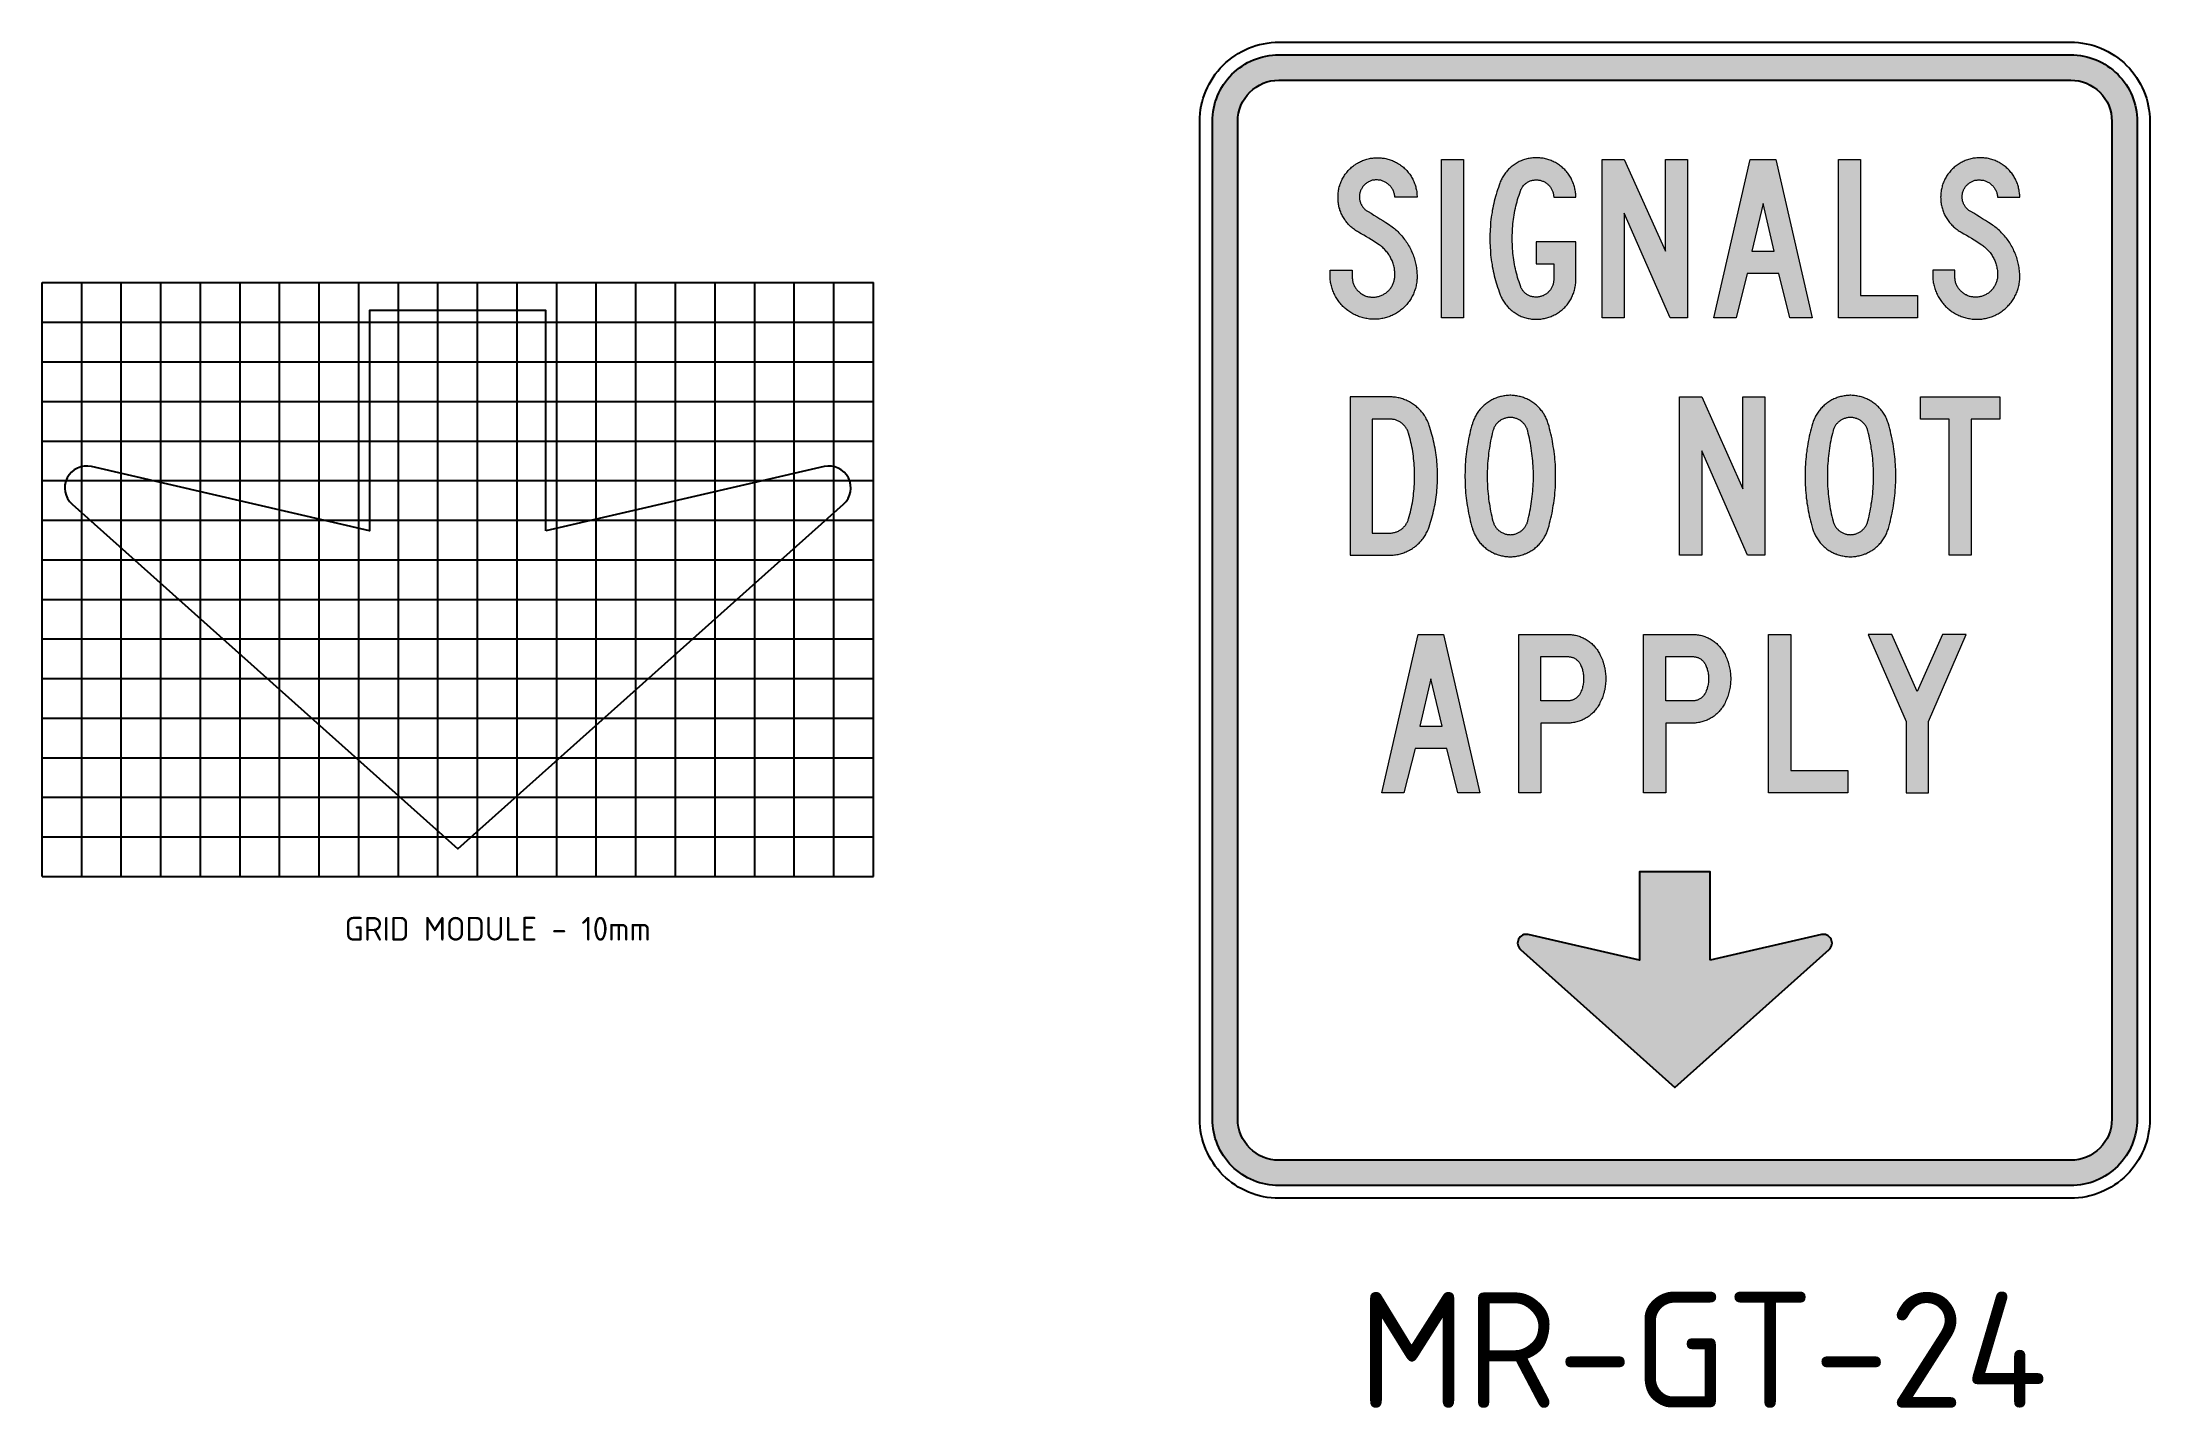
# Model space of a CAD drawing. Extents: x 35 to 301, y 93 to 265.
import ezdxf

# ---------------------------------------------------------------- set-up
doc = ezdxf.new("R2010")
doc.units = 0
for name, color, linetype in [('GRID', 253, 'CONTINUOUS'), ('L25', 1, 'CONTINUOUS'), ('L35', 3, 'CONTINUOUS'), ('L50', 7, 'CONTINUOUS'), ('T25', 1, 'CONTINUOUS')]:
    doc.layers.add(name, color=color, linetype=linetype)
doc.styles.add('ISO', font='iso3098b.shx')

msp = doc.modelspace()

# ---------------------------------------------------------------- texts
at = {"layer": 'T25', "color": 3, "style": 'ISO'}
for s, height, p in [('GRID MODULE - 10mm', 3, (73.25, 151.9)), ('MR-GT-24', 14.638, (201.28, 92.9))]:
    msp.add_text(s, height=height, dxfattribs=at).set_placement(p)

# ---------------------------------------------------------------- hatches: boundary and pattern name
at = {"layer": 'L25'}
h = msp.add_hatch(color=256, dxfattribs=at)
edge = h.paths.add_edge_path(flags=16)
edge.add_line((186.06, 129.37), (186.06, 255.37))
edge.add_arc((191.26, 255.37), 5.2, 90, 180, ccw=False)
edge.add_line((191.26, 260.57), (291.26, 260.57))
edge.add_arc((291.26, 255.37), 5.2, 0, 90, ccw=False)
edge.add_line((296.46, 255.37), (296.46, 129.37))
edge.add_arc((291.26, 129.37), 5.2, -90, 0, ccw=False)
edge.add_line((291.26, 124.17), (191.26, 124.17))
edge.add_arc((191.26, 129.37), 5.2, 180, 270, ccw=False)
edge = h.paths.add_edge_path()
edge.add_line((182.86, 129.37), (182.86, 255.37))
edge.add_arc((191.26, 255.37), 8.4, 90, 180, ccw=False)
edge.add_line((191.26, 263.77), (291.26, 263.77))
edge.add_arc((291.26, 255.37), 8.4, 0, 90, ccw=False)
edge.add_line((299.66, 255.37), (299.66, 129.37))
edge.add_arc((291.26, 129.37), 8.4, -90, 0, ccw=False)
edge.add_line((291.26, 120.97), (191.26, 120.97))
edge.add_arc((191.26, 129.37), 8.4, 180, 270, ccw=False)
h = msp.add_hatch(color=256, dxfattribs=at)
h.paths.add_polyline_path([(211.77, 230.57), (211.77, 250.57), (214.57, 250.57), (214.57, 230.57)])
h.paths.add_polyline_path([(261.92, 230.57), (261.92, 250.57), (264.72, 250.57), (264.72, 233.38), (271.91, 233.38), (271.91, 230.57)])
h.paths.add_polyline_path([(246.2, 230.57), (250.79, 250.57), (254, 250.57), (258.6, 230.57), (255.8, 230.57), (254.4, 236.17), (250.39, 236.17), (249, 230.57)])
h.paths.add_polyline_path([(232.08, 230.57), (232.08, 250.57), (234.88, 250.57), (240.08, 238.97), (240.08, 250.57), (242.87, 250.57), (242.87, 230.57), (240.67, 230.57), (234.88, 243.77), (234.88, 230.57)])
h.paths.add_polyline_path([(203.91, 239.77), (203.59, 239.98), (203.28, 240.19), (202.95, 240.41), (202.63, 240.61), (202.3, 240.8), (201.97, 240.99), (201.64, 241.18), (201.31, 241.37), (201.18, 241.44), (201.05, 241.52), (200.93, 241.6), (200.81, 241.69), (200.69, 241.78), (200.57, 241.86), (200.46, 241.97), (200.34, 242.06), (200.23, 242.17), (200.13, 242.27), (200.02, 242.38), (199.93, 242.49), (199.83, 242.6), (199.74, 242.72), (199.64, 242.84), (199.56, 242.97), (199.48, 243.09), (199.41, 243.21), (199.33, 243.34), (199.26, 243.47), (199.2, 243.61), (199.13, 243.74), (199.08, 243.88), (199.02, 244.03), (198.97, 244.17), (198.93, 244.31), (198.88, 244.45), (198.84, 244.59), (198.82, 244.73), (198.79, 244.88), (198.76, 245.02), (198.74, 245.18), (198.73, 245.33), (198.72, 245.47), (198.72, 245.62), (198.72, 245.78), (198.72, 245.92), (198.72, 246.07), (198.73, 246.21), (198.74, 246.36), (198.76, 246.52), (198.79, 246.66), (198.81, 246.8), (198.84, 246.95), (198.88, 247.09), (198.93, 247.23), (198.96, 247.37), (199.02, 247.52), (199.07, 247.66), (199.13, 247.79), (199.19, 247.93), (199.26, 248.06), (199.33, 248.19), (199.4, 248.32), (199.48, 248.44), (199.55, 248.57), (199.64, 248.69), (199.73, 248.81), (199.82, 248.93), (199.91, 249.04), (200.01, 249.15), (200.11, 249.27), (200.22, 249.36), (200.33, 249.47), (200.44, 249.57), (200.55, 249.67), (200.67, 249.75), (200.78, 249.84), (200.91, 249.93), (201.03, 250.01), (201.16, 250.09), (201.29, 250.16), (201.42, 250.23), (201.56, 250.29), (201.69, 250.36), (201.83, 250.41), (201.96, 250.47), (202.1, 250.51), (202.24, 250.56), (202.38, 250.6), (202.54, 250.64), (202.68, 250.67), (202.82, 250.7), (202.97, 250.72), (203.11, 250.74), (203.26, 250.75), (203.42, 250.76), (203.56, 250.77), (203.71, 250.77), (203.85, 250.77), (204, 250.76), (204.16, 250.75), (204.3, 250.74), (204.45, 250.72), (204.59, 250.7), (204.75, 250.67), (204.89, 250.64), (205.03, 250.6), (205.17, 250.56), (205.31, 250.51), (205.45, 250.47), (205.59, 250.41), (205.73, 250.36), (205.86, 250.29), (205.99, 250.23), (206.12, 250.16), (206.25, 250.09), (206.38, 250.01), (206.51, 249.93), (206.63, 249.84), (206.74, 249.75), (206.86, 249.67), (206.98, 249.57), (207.08, 249.47), (207.2, 249.36), (207.3, 249.27), (207.4, 249.15), (207.51, 249.04), (207.6, 248.93), (207.68, 248.81), (207.78, 248.69), (207.86, 248.57), (207.94, 248.44), (208.02, 248.32), (208.09, 248.19), (208.17, 248.06), (208.22, 247.93), (208.28, 247.79), (208.34, 247.66), (208.4, 247.52), (208.45, 247.37), (208.49, 247.23), (208.53, 247.09), (208.56, 246.95), (208.6, 246.8), (208.64, 246.66), (208.66, 246.52), (208.67, 246.36), (208.68, 246.21), (208.69, 246.07), (208.71, 245.92), (208.71, 245.78), (205.91, 245.78), (205.9, 245.87), (205.89, 245.98), (205.86, 246.08), (205.85, 246.18), (205.81, 246.28), (205.79, 246.38), (205.76, 246.47), (205.71, 246.56), (205.67, 246.66), (205.63, 246.75), (205.57, 246.85), (205.52, 246.93), (205.46, 247.01), (205.39, 247.09), (205.33, 247.18), (205.26, 247.25), (205.19, 247.33), (205.11, 247.4), (205.03, 247.46), (204.94, 247.52), (204.86, 247.59), (204.78, 247.63), (204.69, 247.69), (204.59, 247.74), (204.51, 247.77), (204.4, 247.82), (204.31, 247.86), (204.22, 247.88), (204.11, 247.92), (204.02, 247.93), (203.91, 247.95), (203.82, 247.96), (203.71, 247.97), (203.62, 247.97), (203.51, 247.97), (203.42, 247.97), (203.32, 247.96), (203.23, 247.95), (203.13, 247.93), (203.04, 247.92), (202.95, 247.88), (202.86, 247.86), (202.77, 247.82), (202.68, 247.79), (202.59, 247.74), (202.51, 247.69), (202.43, 247.65), (202.35, 247.6), (202.27, 247.54), (202.19, 247.48), (202.12, 247.41), (202.05, 247.35), (201.98, 247.28), (201.92, 247.21), (201.87, 247.13), (201.81, 247.06), (201.76, 246.98), (201.71, 246.89), (201.67, 246.8), (201.62, 246.72), (201.58, 246.63), (201.55, 246.54), (201.52, 246.45), (201.49, 246.35), (201.48, 246.26), (201.45, 246.16), (201.44, 246.07), (201.43, 245.98), (201.43, 245.88), (201.43, 245.79), (201.43, 245.69), (201.44, 245.59), (201.45, 245.49), (201.48, 245.4), (201.49, 245.31), (201.51, 245.22), (201.55, 245.13), (201.58, 245.04), (201.62, 244.95), (201.67, 244.86), (201.7, 244.78), (201.76, 244.7), (201.81, 244.61), (201.87, 244.54), (201.92, 244.46), (201.98, 244.39), (202.05, 244.32), (202.12, 244.25), (202.19, 244.19), (202.27, 244.13), (202.35, 244.07), (202.43, 244.03), (202.51, 243.97), (202.89, 243.76), (203.26, 243.53), (203.64, 243.31), (204, 243.07), (204.38, 242.85), (204.75, 242.61), (205.11, 242.37), (205.26, 242.26), (205.41, 242.16), (205.57, 242.05), (205.71, 241.93), (205.85, 241.82), (205.99, 241.7), (206.13, 241.57), (206.27, 241.44), (206.4, 241.31), (206.53, 241.18), (206.66, 241.04), (206.78, 240.9), (206.9, 240.76), (207.01, 240.62), (207.13, 240.46), (207.24, 240.32), (207.34, 240.17), (207.45, 240.01), (207.54, 239.85), (207.64, 239.69), (207.73, 239.54), (207.82, 239.37), (207.91, 239.19), (207.98, 239.03), (208.06, 238.87), (208.13, 238.69), (208.2, 238.51), (208.26, 238.34), (208.32, 238.16), (208.38, 237.98), (208.42, 237.81), (208.47, 237.63), (208.52, 237.44), (208.55, 237.27), (208.59, 237.08), (208.62, 236.9), (208.65, 236.71), (208.67, 236.53), (208.68, 236.34), (208.69, 236.16), (208.71, 235.97), (208.71, 235.82), (208.71, 235.66), (208.71, 235.5), (208.69, 235.35), (208.68, 235.2), (208.66, 235.05), (208.64, 234.89), (208.61, 234.74), (208.58, 234.59), (208.54, 234.43), (208.49, 234.28), (208.46, 234.14), (208.4, 233.99), (208.35, 233.85), (208.29, 233.71), (208.24, 233.55), (208.17, 233.41), (208.09, 233.28), (208.02, 233.14), (207.94, 233.01), (207.87, 232.87), (207.78, 232.74), (207.7, 232.62), (207.6, 232.5), (207.51, 232.38), (207.4, 232.25), (207.31, 232.14), (207.2, 232.03), (207.08, 231.92), (206.98, 231.8), (206.86, 231.71), (206.74, 231.6), (206.63, 231.51), (206.5, 231.41), (206.37, 231.32), (206.24, 231.24), (206.11, 231.16), (205.98, 231.07), (205.84, 231), (205.7, 230.93), (205.57, 230.86), (205.41, 230.8), (205.27, 230.74), (205.13, 230.69), (204.98, 230.64), (204.84, 230.59), (204.69, 230.56), (204.53, 230.51), (204.38, 230.49), (204.24, 230.45), (204.08, 230.43), (203.92, 230.4), (203.77, 230.39), (203.62, 230.38), (203.46, 230.38), (203.31, 230.37), (203.15, 230.38), (202.99, 230.38), (202.84, 230.39), (202.68, 230.4), (202.52, 230.43), (202.37, 230.45), (202.22, 230.47), (202.07, 230.51), (201.91, 230.54), (201.76, 230.58), (201.61, 230.63), (201.45, 230.69), (201.31, 230.73), (201.16, 230.79), (201.02, 230.85), (200.88, 230.92), (200.74, 230.99), (200.6, 231.06), (200.46, 231.14), (200.33, 231.23), (200.2, 231.31), (200.07, 231.39), (199.94, 231.48), (199.81, 231.59), (199.69, 231.68), (199.57, 231.79), (199.46, 231.9), (199.34, 232), (199.23, 232.12), (199.13, 232.24), (199.02, 232.35), (198.93, 232.47), (198.83, 232.6), (198.74, 232.73), (198.65, 232.86), (198.56, 232.99), (198.48, 233.12), (198.4, 233.26), (198.33, 233.4), (198.26, 233.54), (198.19, 233.68), (198.13, 233.82), (198.07, 233.98), (198.02, 234.12), (197.96, 234.27), (197.93, 234.42), (197.88, 234.58), (197.85, 234.73), (197.81, 234.88), (197.79, 235.03), (197.76, 235.19), (197.74, 235.34), (197.73, 235.5), (197.72, 235.66), (197.72, 235.81), (197.72, 235.97), (197.72, 236.57), (200.51, 236.57), (200.51, 235.77), (200.51, 235.67), (200.51, 235.56), (200.53, 235.45), (200.54, 235.34), (200.56, 235.23), (200.58, 235.13), (200.61, 235.03), (200.64, 234.93), (200.68, 234.82), (200.73, 234.73), (200.76, 234.63), (200.82, 234.53), (200.87, 234.43), (200.93, 234.35), (200.98, 234.26), (201.04, 234.18), (201.11, 234.09), (201.18, 234.01), (201.25, 233.93), (201.34, 233.86), (201.42, 233.79), (201.5, 233.72), (201.58, 233.65), (201.68, 233.59), (201.76, 233.53), (201.85, 233.48), (201.95, 233.44), (202.05, 233.39), (202.15, 233.34), (202.25, 233.31), (202.35, 233.27), (202.45, 233.25), (202.56, 233.22), (202.66, 233.2), (202.77, 233.19), (202.88, 233.18), (202.98, 233.17), (203.1, 233.17), (203.21, 233.17), (203.31, 233.18), (203.42, 233.18), (203.52, 233.2), (203.64, 233.21), (203.75, 233.24), (203.85, 233.27), (203.96, 233.29), (204.06, 233.33), (204.17, 233.38), (204.26, 233.41), (204.37, 233.47), (204.46, 233.52), (204.56, 233.58), (204.65, 233.64), (204.75, 233.69), (204.84, 233.76), (204.92, 233.84), (205, 233.91), (205.09, 233.98), (205.16, 234.06), (205.23, 234.14), (205.3, 234.22), (205.37, 234.32), (205.44, 234.41), (205.5, 234.51), (205.54, 234.6), (205.6, 234.69), (205.65, 234.79), (205.7, 234.89), (205.73, 235), (205.77, 235.1), (205.8, 235.21), (205.83, 235.32), (205.85, 235.42), (205.87, 235.53), (205.89, 235.65), (205.9, 235.75), (205.91, 235.86), (205.91, 235.97), (205.91, 236.12), (205.9, 236.26), (205.89, 236.41), (205.87, 236.55), (205.86, 236.69), (205.84, 236.83), (205.8, 236.97), (205.77, 237.11), (205.73, 237.26), (205.7, 237.4), (205.65, 237.53), (205.59, 237.67), (205.54, 237.8), (205.49, 237.93), (205.41, 238.05), (205.36, 238.18), (205.29, 238.31), (205.2, 238.43), (205.12, 238.56), (205.04, 238.68), (204.96, 238.8), (204.86, 238.9), (204.77, 239.02), (204.67, 239.12), (204.58, 239.22), (204.47, 239.32), (204.37, 239.42), (204.25, 239.51), (204.15, 239.61), (204.03, 239.69)])
h.paths.add_polyline_path([(223.76, 230.37), (223.9, 230.38), (224.06, 230.38), (224.21, 230.39), (224.35, 230.4), (224.5, 230.43), (224.64, 230.45), (224.8, 230.47), (224.94, 230.51), (225.08, 230.54), (225.22, 230.58), (225.36, 230.63), (225.5, 230.67), (225.64, 230.73), (225.78, 230.79), (225.91, 230.85), (226.04, 230.92), (226.18, 230.99), (226.31, 231.06), (226.43, 231.13), (226.56, 231.21), (226.68, 231.3), (226.79, 231.39), (226.91, 231.48), (227.03, 231.58), (227.13, 231.67), (227.25, 231.78), (227.36, 231.88), (227.45, 231.99), (227.56, 232.1), (227.65, 232.21), (227.73, 232.33), (227.83, 232.45), (227.91, 232.58), (227.99, 232.7), (228.08, 232.82), (228.15, 232.95), (228.22, 233.08), (228.27, 233.21), (228.35, 233.35), (228.39, 233.49), (228.45, 233.62), (228.5, 233.76), (228.55, 233.91), (228.58, 234.05), (228.63, 234.2), (228.65, 234.34), (228.69, 234.48), (228.71, 234.63), (228.72, 234.78), (228.75, 234.93), (228.75, 235.08), (228.76, 235.22), (228.76, 235.37), (228.76, 240.17), (223.76, 240.17), (223.76, 237.37), (225.96, 237.37), (225.96, 235.37), (225.96, 235.27), (225.95, 235.18), (225.94, 235.08), (225.92, 234.98), (225.9, 234.88), (225.88, 234.79), (225.84, 234.69), (225.82, 234.6), (225.77, 234.51), (225.74, 234.42), (225.69, 234.33), (225.64, 234.25), (225.6, 234.16), (225.54, 234.08), (225.48, 234), (225.41, 233.93), (225.35, 233.86), (225.28, 233.79), (225.21, 233.72), (225.13, 233.66), (225.04, 233.6), (224.97, 233.54), (224.88, 233.49), (224.8, 233.44), (224.71, 233.4), (224.62, 233.35), (224.53, 233.32), (224.43, 233.28), (224.34, 233.26), (224.24, 233.24), (224.15, 233.21), (224.06, 233.19), (223.96, 233.18), (223.86, 233.18), (223.76, 233.18), (223.67, 233.18), (223.56, 233.18), (223.47, 233.19), (223.37, 233.2), (223.28, 233.22), (223.19, 233.25), (223.09, 233.27), (223, 233.31), (222.92, 233.34), (222.82, 233.38), (222.74, 233.42), (222.66, 233.47), (222.57, 233.52), (222.49, 233.58), (222.42, 233.64), (222.35, 233.69), (222.28, 233.76), (222.21, 233.84), (222.14, 233.91), (222.08, 233.98), (222.02, 234.06), (221.98, 234.14), (221.92, 234.22), (221.87, 234.31), (221.83, 234.39), (221.8, 234.48), (221.76, 234.58), (221.67, 234.85), (221.58, 235.12), (221.49, 235.39), (221.41, 235.66), (221.34, 235.93), (221.27, 236.21), (221.2, 236.48), (221.13, 236.76), (221.07, 237.04), (221.02, 237.31), (220.98, 237.6), (220.93, 237.88), (220.88, 238.16), (220.85, 238.44), (220.82, 238.72), (220.79, 239.01), (220.76, 239.29), (220.75, 239.57), (220.74, 239.86), (220.73, 240.15), (220.72, 240.43), (220.72, 240.71), (220.73, 241), (220.74, 241.29), (220.75, 241.57), (220.76, 241.85), (220.79, 242.13), (220.82, 242.42), (220.85, 242.7), (220.88, 242.98), (220.93, 243.26), (220.98, 243.54), (221.02, 243.83), (221.07, 244.11), (221.13, 244.39), (221.2, 244.66), (221.27, 244.94), (221.34, 245.21), (221.41, 245.48), (221.49, 245.76), (221.58, 246.04), (221.67, 246.31), (221.76, 246.58), (221.8, 246.66), (221.83, 246.75), (221.88, 246.83), (221.92, 246.93), (221.98, 247.01), (222.02, 247.09), (222.08, 247.16), (222.14, 247.25), (222.21, 247.32), (222.28, 247.39), (222.35, 247.45), (222.42, 247.52), (222.5, 247.57), (222.57, 247.62), (222.66, 247.68), (222.74, 247.73), (222.83, 247.77), (222.92, 247.81), (223.01, 247.85), (223.1, 247.88), (223.2, 247.9), (223.29, 247.93), (223.39, 247.95), (223.48, 247.96), (223.57, 247.97), (223.67, 247.99), (223.76, 247.99), (223.87, 247.97), (223.96, 247.97), (224.06, 247.96), (224.15, 247.94), (224.26, 247.93), (224.35, 247.9), (224.44, 247.87), (224.54, 247.83), (224.63, 247.8), (224.71, 247.76), (224.81, 247.72), (224.89, 247.67), (224.97, 247.61), (225.05, 247.55), (225.14, 247.49), (225.21, 247.43), (225.28, 247.36), (225.35, 247.29), (225.42, 247.22), (225.48, 247.14), (225.54, 247.07), (225.6, 246.99), (225.64, 246.9), (225.7, 246.81), (225.74, 246.73), (225.78, 246.63), (225.82, 246.54), (225.85, 246.45), (225.88, 246.35), (225.9, 246.26), (225.92, 246.16), (225.94, 246.07), (225.95, 245.96), (225.96, 245.87), (225.96, 245.78), (228.76, 245.78), (228.76, 245.92), (228.75, 246.07), (228.75, 246.21), (228.72, 246.36), (228.71, 246.52), (228.69, 246.66), (228.65, 246.8), (228.63, 246.95), (228.58, 247.09), (228.55, 247.23), (228.5, 247.37), (228.45, 247.52), (228.39, 247.66), (228.35, 247.79), (228.27, 247.93), (228.22, 248.06), (228.15, 248.19), (228.08, 248.32), (227.99, 248.44), (227.91, 248.57), (227.83, 248.69), (227.73, 248.81), (227.65, 248.93), (227.56, 249.04), (227.45, 249.15), (227.36, 249.27), (227.25, 249.36), (227.13, 249.47), (227.03, 249.57), (226.91, 249.67), (226.79, 249.75), (226.68, 249.84), (226.56, 249.93), (226.43, 250.01), (226.31, 250.09), (226.18, 250.16), (226.04, 250.23), (225.91, 250.29), (225.78, 250.36), (225.64, 250.41), (225.5, 250.47), (225.36, 250.51), (225.22, 250.56), (225.08, 250.6), (224.94, 250.64), (224.8, 250.67), (224.64, 250.7), (224.5, 250.72), (224.35, 250.74), (224.21, 250.75), (224.06, 250.76), (223.9, 250.77), (223.76, 250.77), (223.61, 250.77), (223.47, 250.76), (223.32, 250.75), (223.16, 250.74), (223.02, 250.71), (222.87, 250.69), (222.73, 250.67), (222.57, 250.63), (222.43, 250.6), (222.29, 250.55), (222.15, 250.5), (222.01, 250.45), (221.87, 250.4), (221.74, 250.34), (221.6, 250.28), (221.47, 250.21), (221.34, 250.14), (221.21, 250.05), (221.08, 249.98), (220.95, 249.89), (220.84, 249.81), (220.72, 249.71), (220.6, 249.62), (220.49, 249.53), (220.38, 249.42), (220.27, 249.33), (220.17, 249.21), (220.07, 249.1), (219.98, 248.99), (219.88, 248.87), (219.79, 248.75), (219.71, 248.63), (219.62, 248.5), (219.54, 248.37), (219.47, 248.24), (219.4, 248.12), (219.33, 247.99), (219.27, 247.85), (219.21, 247.72), (219.17, 247.57), (219.06, 247.29), (218.97, 247.01), (218.87, 246.73), (218.78, 246.45), (218.7, 246.15), (218.61, 245.87), (218.53, 245.59), (218.46, 245.29), (218.39, 245), (218.33, 244.72), (218.27, 244.42), (218.21, 244.13), (218.17, 243.84), (218.12, 243.54), (218.07, 243.25), (218.04, 242.96), (218, 242.65), (217.98, 242.36), (217.96, 242.06), (217.93, 241.77), (217.92, 241.46), (217.91, 241.17), (217.9, 240.88), (217.9, 240.57), (217.9, 240.28), (217.91, 239.97), (217.92, 239.68), (217.93, 239.38), (217.96, 239.09), (217.98, 238.78), (218, 238.49), (218.04, 238.2), (218.07, 237.9), (218.12, 237.61), (218.17, 237.31), (218.21, 237.02), (218.27, 236.73), (218.33, 236.43), (218.39, 236.14), (218.46, 235.85), (218.53, 235.56), (218.61, 235.27), (218.7, 234.99), (218.78, 234.71), (218.87, 234.41), (218.97, 234.13), (219.06, 233.85), (219.17, 233.58), (219.21, 233.44), (219.27, 233.29), (219.33, 233.17), (219.4, 233.02), (219.47, 232.9), (219.54, 232.77), (219.62, 232.64), (219.71, 232.52), (219.79, 232.39), (219.88, 232.27), (219.98, 232.15), (220.07, 232.04), (220.17, 231.93), (220.27, 231.83), (220.38, 231.72), (220.49, 231.61), (220.6, 231.52), (220.72, 231.43), (220.84, 231.33), (220.95, 231.25), (221.08, 231.17), (221.21, 231.09), (221.34, 231.01), (221.47, 230.94), (221.6, 230.87), (221.74, 230.8), (221.87, 230.74), (222.01, 230.7), (222.15, 230.64), (222.29, 230.59), (222.43, 230.56), (222.57, 230.51), (222.73, 230.49), (222.87, 230.45), (223.02, 230.43), (223.16, 230.4), (223.32, 230.39), (223.47, 230.38), (223.61, 230.38)])
h.paths.add_polyline_path([(252.4, 244.98), (250.99, 238.97), (253.8, 238.97)], flags=16)
h.paths.add_polyline_path([(273.83, 236.57), (273.83, 235.97), (273.84, 235.81), (273.84, 235.66), (273.85, 235.5), (273.87, 235.34), (273.89, 235.19), (273.91, 235.03), (273.94, 234.88), (273.97, 234.73), (274.01, 234.58), (274.04, 234.42), (274.09, 234.27), (274.15, 234.12), (274.19, 233.98), (274.25, 233.82), (274.31, 233.68), (274.38, 233.54), (274.45, 233.4), (274.52, 233.26), (274.61, 233.12), (274.69, 232.99), (274.77, 232.86), (274.85, 232.73), (274.95, 232.6), (275.05, 232.47), (275.15, 232.35), (275.25, 232.24), (275.36, 232.12), (275.46, 232), (275.58, 231.9), (275.7, 231.79), (275.82, 231.68), (275.93, 231.59), (276.06, 231.48), (276.18, 231.39), (276.31, 231.31), (276.45, 231.23), (276.58, 231.14), (276.72, 231.06), (276.86, 230.99), (277, 230.92), (277.14, 230.85), (277.29, 230.79), (277.43, 230.73), (277.58, 230.69), (277.73, 230.63), (277.87, 230.58), (278.03, 230.54), (278.18, 230.51), (278.34, 230.47), (278.5, 230.45), (278.65, 230.43), (278.8, 230.4), (278.95, 230.39), (279.12, 230.38), (279.27, 230.38), (279.44, 230.37), (279.59, 230.38), (279.74, 230.38), (279.89, 230.39), (280.05, 230.4), (280.2, 230.43), (280.35, 230.45), (280.51, 230.49), (280.66, 230.51), (280.81, 230.56), (280.96, 230.59), (281.11, 230.64), (281.26, 230.69), (281.4, 230.74), (281.54, 230.8), (281.68, 230.86), (281.82, 230.93), (281.96, 231), (282.1, 231.07), (282.23, 231.16), (282.36, 231.24), (282.49, 231.32), (282.62, 231.41), (282.74, 231.51), (282.87, 231.6), (282.99, 231.71), (283.1, 231.8), (283.21, 231.92), (283.31, 232.03), (283.42, 232.14), (283.53, 232.25), (283.63, 232.38), (283.73, 232.5), (283.82, 232.62), (283.9, 232.74), (283.98, 232.87), (284.07, 233.01), (284.15, 233.14), (284.22, 233.28), (284.29, 233.41), (284.36, 233.55), (284.42, 233.71), (284.48, 233.85), (284.53, 233.99), (284.57, 234.14), (284.62, 234.28), (284.67, 234.43), (284.7, 234.59), (284.74, 234.74), (284.76, 234.89), (284.78, 235.05), (284.8, 235.2), (284.82, 235.35), (284.82, 235.5), (284.83, 235.66), (284.83, 235.82), (284.83, 235.97), (284.82, 236.16), (284.81, 236.34), (284.78, 236.53), (284.77, 236.71), (284.74, 236.9), (284.71, 237.08), (284.68, 237.27), (284.64, 237.44), (284.6, 237.63), (284.55, 237.81), (284.5, 237.98), (284.44, 238.16), (284.38, 238.34), (284.33, 238.51), (284.26, 238.69), (284.18, 238.87), (284.1, 239.03), (284.02, 239.19), (283.94, 239.37), (283.86, 239.54), (283.76, 239.69), (283.67, 239.85), (283.57, 240.01), (283.47, 240.17), (283.36, 240.32), (283.26, 240.46), (283.14, 240.62), (283.02, 240.76), (282.9, 240.9), (282.79, 241.04), (282.66, 241.18), (282.53, 241.31), (282.39, 241.44), (282.26, 241.57), (282.12, 241.7), (281.98, 241.82), (281.83, 241.93), (281.68, 242.05), (281.54, 242.16), (281.39, 242.26), (281.23, 242.37), (280.87, 242.61), (280.49, 242.85), (280.13, 243.07), (279.75, 243.31), (279.39, 243.53), (279.01, 243.76), (278.64, 243.97), (278.55, 244.03), (278.47, 244.07), (278.39, 244.13), (278.32, 244.19), (278.25, 244.25), (278.18, 244.32), (278.11, 244.39), (278.05, 244.46), (277.99, 244.54), (277.93, 244.61), (277.87, 244.7), (277.83, 244.78), (277.78, 244.86), (277.74, 244.95), (277.71, 245.04), (277.67, 245.13), (277.64, 245.22), (277.61, 245.31), (277.59, 245.4), (277.58, 245.49), (277.57, 245.59), (277.56, 245.69), (277.56, 245.79), (277.56, 245.88), (277.56, 245.98), (277.57, 246.07), (277.58, 246.16), (277.59, 246.26), (277.61, 246.35), (277.64, 246.45), (277.67, 246.54), (277.71, 246.63), (277.74, 246.72), (277.78, 246.8), (277.83, 246.89), (277.87, 246.98), (277.93, 247.06), (277.99, 247.13), (278.05, 247.21), (278.11, 247.28), (278.18, 247.35), (278.25, 247.41), (278.32, 247.48), (278.39, 247.54), (278.47, 247.6), (278.55, 247.65), (278.64, 247.69), (278.72, 247.74), (278.8, 247.79), (278.9, 247.82), (278.98, 247.86), (279.07, 247.88), (279.17, 247.92), (279.26, 247.93), (279.35, 247.95), (279.45, 247.96), (279.54, 247.97), (279.64, 247.97), (279.73, 247.97), (279.84, 247.97), (279.93, 247.96), (280.04, 247.95), (280.14, 247.93), (280.24, 247.92), (280.34, 247.88), (280.44, 247.86), (280.53, 247.82), (280.62, 247.77), (280.72, 247.74), (280.81, 247.69), (280.91, 247.63), (280.99, 247.59), (281.07, 247.52), (281.15, 247.46), (281.23, 247.4), (281.31, 247.33), (281.39, 247.25), (281.45, 247.18), (281.52, 247.09), (281.58, 247.01), (281.63, 246.93), (281.69, 246.85), (281.74, 246.75), (281.8, 246.66), (281.83, 246.56), (281.88, 246.47), (281.92, 246.38), (281.94, 246.28), (281.96, 246.18), (281.99, 246.08), (282.01, 245.98), (282.02, 245.87), (282.03, 245.78), (284.83, 245.78), (284.83, 245.92), (284.82, 246.07), (284.81, 246.21), (284.8, 246.36), (284.77, 246.52), (284.75, 246.66), (284.73, 246.8), (284.69, 246.95), (284.65, 247.09), (284.62, 247.23), (284.57, 247.37), (284.53, 247.52), (284.47, 247.66), (284.41, 247.79), (284.35, 247.93), (284.28, 248.06), (284.22, 248.19), (284.14, 248.32), (284.07, 248.44), (283.98, 248.57), (283.9, 248.69), (283.81, 248.81), (283.71, 248.93), (283.62, 249.04), (283.53, 249.15), (283.42, 249.27), (283.31, 249.36), (283.21, 249.47), (283.1, 249.57), (282.99, 249.67), (282.87, 249.75), (282.75, 249.84), (282.63, 249.93), (282.5, 250.01), (282.37, 250.09), (282.25, 250.16), (282.12, 250.23), (281.99, 250.29), (281.85, 250.36), (281.72, 250.41), (281.58, 250.47), (281.43, 250.51), (281.29, 250.56), (281.15, 250.6), (281.01, 250.64), (280.86, 250.67), (280.72, 250.7), (280.56, 250.72), (280.42, 250.74), (280.27, 250.75), (280.13, 250.76), (279.98, 250.77), (279.84, 250.77), (279.68, 250.77), (279.53, 250.76), (279.39, 250.75), (279.24, 250.74), (279.1, 250.72), (278.94, 250.7), (278.8, 250.67), (278.66, 250.64), (278.51, 250.6), (278.37, 250.56), (278.23, 250.51), (278.08, 250.47), (277.94, 250.41), (277.81, 250.36), (277.67, 250.29), (277.54, 250.23), (277.41, 250.16), (277.29, 250.09), (277.16, 250.01), (277.04, 249.93), (276.91, 249.84), (276.79, 249.75), (276.67, 249.67), (276.56, 249.57), (276.45, 249.47), (276.35, 249.36), (276.24, 249.27), (276.13, 249.15), (276.04, 249.04), (275.95, 248.93), (275.85, 248.81), (275.76, 248.69), (275.68, 248.57), (275.59, 248.44), (275.52, 248.32), (275.45, 248.19), (275.38, 248.06), (275.31, 247.93), (275.25, 247.79), (275.19, 247.66), (275.13, 247.52), (275.09, 247.37), (275.04, 247.23), (275.01, 247.09), (274.97, 246.95), (274.93, 246.8), (274.91, 246.66), (274.89, 246.52), (274.86, 246.36), (274.85, 246.21), (274.84, 246.07), (274.84, 245.92), (274.83, 245.78), (274.84, 245.62), (274.84, 245.47), (274.85, 245.33), (274.86, 245.18), (274.89, 245.02), (274.91, 244.88), (274.93, 244.73), (274.97, 244.59), (275.01, 244.45), (275.05, 244.31), (275.1, 244.17), (275.15, 244.03), (275.19, 243.88), (275.25, 243.74), (275.32, 243.61), (275.38, 243.47), (275.45, 243.34), (275.52, 243.21), (275.6, 243.09), (275.69, 242.97), (275.77, 242.84), (275.86, 242.72), (275.96, 242.6), (276.05, 242.49), (276.15, 242.38), (276.25, 242.27), (276.36, 242.17), (276.46, 242.06), (276.58, 241.97), (276.69, 241.86), (276.8, 241.78), (276.93, 241.69), (277.05, 241.6), (277.18, 241.52), (277.3, 241.44), (277.44, 241.37), (277.77, 241.18), (278.1, 240.99), (278.43, 240.8), (278.75, 240.61), (279.07, 240.41), (279.4, 240.19), (279.72, 239.98), (280.04, 239.77), (280.15, 239.69), (280.26, 239.61), (280.38, 239.51), (280.48, 239.42), (280.6, 239.32), (280.69, 239.22), (280.8, 239.12), (280.89, 239.02), (280.99, 238.9), (281.08, 238.8), (281.16, 238.68), (281.25, 238.56), (281.33, 238.43), (281.4, 238.31), (281.47, 238.18), (281.54, 238.05), (281.61, 237.93), (281.67, 237.8), (281.72, 237.67), (281.76, 237.53), (281.81, 237.4), (281.86, 237.26), (281.89, 237.11), (281.93, 236.97), (281.95, 236.83), (281.98, 236.69), (282, 236.55), (282.01, 236.41), (282.02, 236.26), (282.03, 236.12), (282.03, 235.97), (282.02, 235.86), (282.02, 235.75), (282.01, 235.65), (282, 235.53), (281.98, 235.42), (281.95, 235.32), (281.93, 235.21), (281.89, 235.1), (281.86, 235), (281.81, 234.89), (281.78, 234.79), (281.73, 234.69), (281.67, 234.6), (281.61, 234.51), (281.55, 234.41), (281.49, 234.32), (281.42, 234.22), (281.35, 234.14), (281.28, 234.06), (281.2, 233.98), (281.13, 233.91), (281.05, 233.84), (280.95, 233.76), (280.87, 233.69), (280.78, 233.64), (280.68, 233.58), (280.59, 233.52), (280.49, 233.47), (280.39, 233.41), (280.29, 233.38), (280.19, 233.33), (280.08, 233.29), (279.98, 233.27), (279.87, 233.24), (279.77, 233.21), (279.65, 233.2), (279.54, 233.18), (279.44, 233.18), (279.32, 233.17), (279.21, 233.17), (279.11, 233.17), (279, 233.18), (278.9, 233.19), (278.79, 233.2), (278.68, 233.22), (278.58, 233.25), (278.47, 233.27), (278.38, 233.31), (278.27, 233.34), (278.18, 233.39), (278.07, 233.44), (277.98, 233.48), (277.89, 233.53), (277.8, 233.59), (277.71, 233.65), (277.63, 233.72), (277.54, 233.79), (277.46, 233.86), (277.38, 233.93), (277.31, 234.01), (277.24, 234.09), (277.17, 234.18), (277.11, 234.26), (277.05, 234.35), (276.99, 234.43), (276.93, 234.53), (276.89, 234.63), (276.84, 234.73), (276.8, 234.82), (276.77, 234.93), (276.73, 235.03), (276.71, 235.13), (276.69, 235.23), (276.66, 235.34), (276.65, 235.45), (276.64, 235.56), (276.64, 235.67), (276.63, 235.77), (276.63, 236.57)])
h = msp.add_hatch(color=256, dxfattribs=at)
h.paths.add_polyline_path([(275.9, 200.57), (275.9, 217.77), (272.3, 217.77), (272.3, 220.58), (282.3, 220.58), (282.3, 217.77), (278.7, 217.77), (278.7, 200.57)])
h.paths.add_polyline_path([(268.24, 203.97), (268.33, 204.29), (268.41, 204.61), (268.49, 204.92), (268.56, 205.24), (268.64, 205.56), (268.71, 205.87), (268.76, 206.19), (268.82, 206.52), (268.88, 206.84), (268.93, 207.16), (268.98, 207.48), (269.01, 207.8), (269.05, 208.13), (269.08, 208.46), (269.11, 208.78), (269.13, 209.11), (269.15, 209.44), (269.16, 209.75), (269.16, 210.08), (269.18, 210.41), (269.18, 210.74), (269.16, 211.06), (269.16, 211.39), (269.15, 211.72), (269.13, 212.04), (269.11, 212.36), (269.08, 212.69), (269.05, 213.02), (269.01, 213.34), (268.98, 213.67), (268.93, 213.98), (268.88, 214.31), (268.82, 214.63), (268.76, 214.95), (268.71, 215.28), (268.64, 215.59), (268.56, 215.91), (268.49, 216.23), (268.41, 216.55), (268.33, 216.86), (268.24, 217.17), (268.2, 217.31), (268.14, 217.45), (268.09, 217.59), (268.04, 217.73), (267.98, 217.86), (267.92, 217.99), (267.85, 218.13), (267.78, 218.26), (267.7, 218.38), (267.62, 218.51), (267.54, 218.63), (267.45, 218.76), (267.37, 218.87), (267.27, 218.98), (267.17, 219.1), (267.07, 219.2), (266.97, 219.31), (266.86, 219.41), (266.75, 219.51), (266.64, 219.6), (266.52, 219.7), (266.4, 219.79), (266.28, 219.87), (266.17, 219.95), (266.04, 220.04), (265.91, 220.11), (265.78, 220.18), (265.65, 220.25), (265.52, 220.31), (265.38, 220.37), (265.25, 220.42), (265.11, 220.48), (264.97, 220.53), (264.83, 220.57), (264.69, 220.6), (264.55, 220.64), (264.39, 220.67), (264.25, 220.7), (264.11, 220.72), (263.96, 220.74), (263.82, 220.75), (263.66, 220.75), (263.51, 220.77), (263.37, 220.77), (263.22, 220.75), (263.08, 220.75), (262.92, 220.74), (262.78, 220.72), (262.63, 220.7), (262.49, 220.67), (262.35, 220.64), (262.19, 220.6), (262.05, 220.57), (261.91, 220.53), (261.77, 220.48), (261.64, 220.42), (261.5, 220.37), (261.36, 220.31), (261.23, 220.25), (261.1, 220.18), (260.97, 220.11), (260.84, 220.04), (260.71, 219.95), (260.6, 219.87), (260.48, 219.79), (260.36, 219.7), (260.24, 219.6), (260.14, 219.51), (260.02, 219.41), (259.91, 219.31), (259.81, 219.2), (259.71, 219.1), (259.62, 218.98), (259.53, 218.87), (259.43, 218.76), (259.35, 218.63), (259.27, 218.51), (259.19, 218.38), (259.1, 218.26), (259.03, 218.13), (258.97, 217.99), (258.9, 217.86), (258.84, 217.73), (258.79, 217.59), (258.74, 217.45), (258.69, 217.31), (258.65, 217.17), (258.55, 216.86), (258.47, 216.55), (258.4, 216.23), (258.32, 215.91), (258.25, 215.59), (258.17, 215.28), (258.12, 214.95), (258.06, 214.63), (258.01, 214.31), (257.95, 213.98), (257.92, 213.67), (257.87, 213.34), (257.83, 213.02), (257.81, 212.69), (257.78, 212.36), (257.75, 212.04), (257.74, 211.72), (257.73, 211.39), (257.72, 211.06), (257.72, 210.74), (257.72, 210.41), (257.72, 210.08), (257.73, 209.75), (257.74, 209.44), (257.75, 209.11), (257.78, 208.78), (257.81, 208.46), (257.83, 208.13), (257.87, 207.8), (257.92, 207.48), (257.95, 207.16), (258.01, 206.84), (258.06, 206.52), (258.12, 206.19), (258.17, 205.87), (258.25, 205.56), (258.32, 205.24), (258.4, 204.92), (258.47, 204.61), (258.55, 204.29), (258.65, 203.97), (258.69, 203.83), (258.74, 203.69), (258.79, 203.56), (258.84, 203.42), (258.9, 203.29), (258.97, 203.15), (259.03, 203.02), (259.1, 202.89), (259.19, 202.76), (259.27, 202.64), (259.35, 202.51), (259.43, 202.4), (259.53, 202.28), (259.62, 202.16), (259.71, 202.05), (259.81, 201.95), (259.91, 201.84), (260.02, 201.74), (260.14, 201.63), (260.24, 201.54), (260.36, 201.44), (260.48, 201.36), (260.6, 201.27), (260.71, 201.19), (260.84, 201.11), (260.97, 201.03), (261.1, 200.96), (261.23, 200.9), (261.36, 200.83), (261.5, 200.77), (261.64, 200.73), (261.77, 200.67), (261.91, 200.62), (262.05, 200.57), (262.19, 200.54), (262.35, 200.5), (262.49, 200.48), (262.63, 200.44), (262.78, 200.43), (262.92, 200.41), (263.08, 200.4), (263.22, 200.39), (263.37, 200.39), (263.51, 200.39), (263.66, 200.39), (263.82, 200.4), (263.96, 200.41), (264.11, 200.43), (264.25, 200.44), (264.39, 200.48), (264.55, 200.5), (264.69, 200.54), (264.83, 200.57), (264.97, 200.62), (265.11, 200.67), (265.25, 200.73), (265.38, 200.77), (265.52, 200.83), (265.65, 200.9), (265.78, 200.96), (265.91, 201.03), (266.04, 201.11), (266.17, 201.19), (266.28, 201.27), (266.4, 201.36), (266.52, 201.44), (266.64, 201.54), (266.75, 201.63), (266.86, 201.74), (266.97, 201.84), (267.07, 201.95), (267.17, 202.05), (267.27, 202.16), (267.37, 202.28), (267.45, 202.4), (267.54, 202.51), (267.62, 202.64), (267.7, 202.76), (267.78, 202.89), (267.85, 203.02), (267.92, 203.15), (267.98, 203.29), (268.04, 203.42), (268.09, 203.56), (268.14, 203.69), (268.2, 203.83)])
h.paths.add_polyline_path([(265.64, 204.88), (265.72, 205.18), (265.79, 205.5), (265.86, 205.8), (265.92, 206.12), (265.98, 206.44), (266.04, 206.76), (266.08, 207.07), (266.13, 207.38), (266.18, 207.7), (266.21, 208.01), (266.25, 208.34), (266.27, 208.66), (266.31, 208.98), (266.32, 209.29), (266.34, 209.61), (266.36, 209.93), (266.36, 210.26), (266.36, 210.58), (266.36, 210.89), (266.36, 211.21), (266.34, 211.53), (266.32, 211.86), (266.31, 212.17), (266.27, 212.49), (266.25, 212.81), (266.21, 213.13), (266.18, 213.44), (266.13, 213.76), (266.08, 214.08), (266.04, 214.4), (265.98, 214.71), (265.92, 215.03), (265.86, 215.34), (265.79, 215.65), (265.72, 215.96), (265.64, 216.28), (265.61, 216.37), (265.58, 216.46), (265.54, 216.56), (265.51, 216.65), (265.46, 216.73), (265.41, 216.83), (265.37, 216.91), (265.31, 216.99), (265.25, 217.08), (265.19, 217.16), (265.12, 217.23), (265.05, 217.3), (264.98, 217.37), (264.91, 217.44), (264.83, 217.5), (264.74, 217.56), (264.66, 217.62), (264.58, 217.66), (264.5, 217.71), (264.4, 217.76), (264.31, 217.79), (264.23, 217.83), (264.13, 217.86), (264.03, 217.9), (263.93, 217.92), (263.84, 217.93), (263.73, 217.96), (263.64, 217.96), (263.55, 217.97), (263.44, 217.97), (263.35, 217.97), (263.24, 217.96), (263.15, 217.96), (263.04, 217.93), (262.95, 217.92), (262.85, 217.9), (262.76, 217.86), (262.66, 217.83), (262.57, 217.79), (262.48, 217.76), (262.39, 217.71), (262.3, 217.66), (262.22, 217.62), (262.14, 217.56), (262.05, 217.5), (261.97, 217.44), (261.9, 217.37), (261.83, 217.3), (261.76, 217.23), (261.7, 217.16), (261.63, 217.08), (261.57, 216.99), (261.52, 216.91), (261.47, 216.83), (261.42, 216.73), (261.37, 216.65), (261.34, 216.56), (261.3, 216.46), (261.27, 216.37), (261.24, 216.28), (261.17, 215.96), (261.09, 215.65), (261.02, 215.34), (260.96, 215.03), (260.9, 214.71), (260.84, 214.4), (260.8, 214.08), (260.75, 213.76), (260.7, 213.44), (260.67, 213.13), (260.63, 212.81), (260.61, 212.49), (260.58, 212.17), (260.56, 211.86), (260.55, 211.53), (260.54, 211.21), (260.53, 210.89), (260.53, 210.58), (260.53, 210.26), (260.54, 209.93), (260.55, 209.61), (260.56, 209.29), (260.58, 208.98), (260.61, 208.66), (260.63, 208.34), (260.67, 208.01), (260.7, 207.7), (260.75, 207.38), (260.8, 207.07), (260.84, 206.76), (260.9, 206.44), (260.96, 206.12), (261.02, 205.8), (261.09, 205.5), (261.17, 205.18), (261.24, 204.88), (261.27, 204.78), (261.3, 204.69), (261.34, 204.59), (261.37, 204.5), (261.42, 204.41), (261.47, 204.32), (261.52, 204.24), (261.57, 204.16), (261.63, 204.08), (261.7, 203.99), (261.76, 203.92), (261.83, 203.85), (261.9, 203.78), (261.97, 203.71), (262.05, 203.65), (262.14, 203.59), (262.22, 203.54), (262.3, 203.49), (262.39, 203.44), (262.48, 203.39), (262.57, 203.35), (262.66, 203.31), (262.76, 203.28), (262.85, 203.25), (262.95, 203.23), (263.04, 203.21), (263.15, 203.19), (263.24, 203.18), (263.35, 203.18), (263.44, 203.17), (263.55, 203.18), (263.64, 203.18), (263.73, 203.19), (263.84, 203.21), (263.93, 203.23), (264.03, 203.25), (264.13, 203.28), (264.23, 203.31), (264.31, 203.35), (264.4, 203.39), (264.5, 203.44), (264.58, 203.49), (264.66, 203.54), (264.74, 203.59), (264.83, 203.65), (264.91, 203.71), (264.98, 203.78), (265.05, 203.85), (265.12, 203.92), (265.19, 203.99), (265.25, 204.08), (265.31, 204.16), (265.37, 204.24), (265.41, 204.32), (265.46, 204.41), (265.51, 204.5), (265.54, 204.59), (265.58, 204.69), (265.61, 204.78)], flags=16)
h.paths.add_polyline_path([(241.86, 200.57), (241.86, 220.58), (244.66, 220.58), (249.85, 208.98), (249.85, 220.58), (252.65, 220.58), (252.65, 200.57), (250.45, 200.57), (244.66, 213.77), (244.66, 200.57)])
h.paths.add_polyline_path([(225.28, 203.97), (225.37, 204.29), (225.45, 204.61), (225.52, 204.92), (225.61, 205.24), (225.68, 205.56), (225.75, 205.87), (225.81, 206.19), (225.87, 206.52), (225.91, 206.84), (225.97, 207.16), (226.01, 207.48), (226.05, 207.8), (226.09, 208.13), (226.11, 208.46), (226.15, 208.78), (226.17, 209.11), (226.18, 209.44), (226.19, 209.75), (226.21, 210.08), (226.21, 210.41), (226.21, 210.74), (226.21, 211.06), (226.19, 211.39), (226.18, 211.72), (226.17, 212.04), (226.15, 212.36), (226.11, 212.69), (226.09, 213.02), (226.05, 213.34), (226.01, 213.67), (225.97, 213.98), (225.91, 214.31), (225.87, 214.63), (225.81, 214.95), (225.75, 215.28), (225.68, 215.59), (225.61, 215.91), (225.52, 216.23), (225.45, 216.55), (225.37, 216.86), (225.28, 217.17), (225.23, 217.31), (225.18, 217.45), (225.14, 217.59), (225.08, 217.73), (225.02, 217.86), (224.95, 217.99), (224.89, 218.13), (224.82, 218.26), (224.74, 218.38), (224.65, 218.51), (224.57, 218.63), (224.49, 218.76), (224.4, 218.87), (224.3, 218.98), (224.21, 219.1), (224.11, 219.2), (224.01, 219.31), (223.9, 219.41), (223.79, 219.51), (223.68, 219.6), (223.56, 219.7), (223.44, 219.79), (223.33, 219.87), (223.2, 219.95), (223.08, 220.04), (222.95, 220.11), (222.82, 220.18), (222.69, 220.25), (222.55, 220.31), (222.42, 220.37), (222.28, 220.42), (222.15, 220.48), (222.01, 220.53), (221.87, 220.57), (221.72, 220.6), (221.58, 220.64), (221.43, 220.67), (221.29, 220.7), (221.14, 220.72), (221, 220.74), (220.85, 220.75), (220.71, 220.75), (220.55, 220.77), (220.41, 220.77), (220.26, 220.75), (220.11, 220.75), (219.97, 220.74), (219.81, 220.72), (219.67, 220.7), (219.53, 220.67), (219.38, 220.64), (219.24, 220.6), (219.1, 220.57), (218.95, 220.53), (218.81, 220.48), (218.67, 220.42), (218.54, 220.37), (218.4, 220.31), (218.27, 220.25), (218.14, 220.18), (218.01, 220.11), (217.89, 220.04), (217.76, 219.95), (217.64, 219.87), (217.51, 219.79), (217.39, 219.7), (217.29, 219.6), (217.17, 219.51), (217.06, 219.41), (216.96, 219.31), (216.85, 219.2), (216.76, 219.1), (216.65, 218.98), (216.56, 218.87), (216.47, 218.76), (216.38, 218.63), (216.3, 218.51), (216.23, 218.38), (216.15, 218.26), (216.08, 218.13), (216, 217.99), (215.95, 217.86), (215.89, 217.73), (215.83, 217.59), (215.77, 217.45), (215.72, 217.31), (215.69, 217.17), (215.59, 216.86), (215.51, 216.55), (215.43, 216.23), (215.36, 215.91), (215.29, 215.59), (215.22, 215.28), (215.16, 214.95), (215.1, 214.63), (215.04, 214.31), (214.99, 213.98), (214.95, 213.67), (214.91, 213.34), (214.88, 213.02), (214.84, 212.69), (214.82, 212.36), (214.79, 212.04), (214.77, 211.72), (214.76, 211.39), (214.76, 211.06), (214.75, 210.74), (214.75, 210.41), (214.76, 210.08), (214.76, 209.75), (214.77, 209.44), (214.79, 209.11), (214.82, 208.78), (214.84, 208.46), (214.88, 208.13), (214.91, 207.8), (214.95, 207.48), (214.99, 207.16), (215.04, 206.84), (215.1, 206.52), (215.16, 206.19), (215.22, 205.87), (215.29, 205.56), (215.36, 205.24), (215.43, 204.92), (215.51, 204.61), (215.59, 204.29), (215.69, 203.97), (215.72, 203.83), (215.77, 203.69), (215.83, 203.56), (215.89, 203.42), (215.95, 203.29), (216, 203.15), (216.08, 203.02), (216.15, 202.89), (216.23, 202.76), (216.3, 202.64), (216.38, 202.51), (216.47, 202.4), (216.56, 202.28), (216.65, 202.16), (216.76, 202.05), (216.85, 201.95), (216.96, 201.84), (217.06, 201.74), (217.17, 201.63), (217.29, 201.54), (217.39, 201.44), (217.51, 201.36), (217.64, 201.27), (217.76, 201.19), (217.89, 201.11), (218.01, 201.03), (218.14, 200.96), (218.27, 200.9), (218.4, 200.83), (218.54, 200.77), (218.67, 200.73), (218.81, 200.67), (218.95, 200.62), (219.1, 200.57), (219.24, 200.54), (219.38, 200.5), (219.53, 200.48), (219.67, 200.44), (219.81, 200.43), (219.97, 200.41), (220.11, 200.4), (220.26, 200.39), (220.41, 200.39), (220.55, 200.39), (220.71, 200.39), (220.85, 200.4), (221, 200.41), (221.14, 200.43), (221.29, 200.44), (221.43, 200.48), (221.58, 200.5), (221.72, 200.54), (221.87, 200.57), (222.01, 200.62), (222.15, 200.67), (222.28, 200.73), (222.42, 200.77), (222.55, 200.83), (222.69, 200.9), (222.82, 200.96), (222.95, 201.03), (223.08, 201.11), (223.2, 201.19), (223.33, 201.27), (223.44, 201.36), (223.56, 201.44), (223.68, 201.54), (223.79, 201.63), (223.9, 201.74), (224.01, 201.84), (224.11, 201.95), (224.21, 202.05), (224.3, 202.16), (224.4, 202.28), (224.49, 202.4), (224.57, 202.51), (224.65, 202.64), (224.74, 202.76), (224.82, 202.89), (224.89, 203.02), (224.95, 203.15), (225.02, 203.29), (225.08, 203.42), (225.14, 203.56), (225.18, 203.69), (225.23, 203.83)])
h.paths.add_polyline_path([(222.68, 204.88), (222.75, 205.18), (222.83, 205.5), (222.89, 205.8), (222.96, 206.12), (223.02, 206.44), (223.08, 206.76), (223.13, 207.07), (223.17, 207.38), (223.22, 207.7), (223.26, 208.01), (223.29, 208.34), (223.32, 208.66), (223.34, 208.98), (223.36, 209.29), (223.37, 209.61), (223.39, 209.93), (223.4, 210.26), (223.4, 210.58), (223.4, 210.89), (223.39, 211.21), (223.37, 211.53), (223.36, 211.86), (223.34, 212.17), (223.32, 212.49), (223.29, 212.81), (223.26, 213.13), (223.22, 213.44), (223.17, 213.76), (223.13, 214.08), (223.08, 214.4), (223.02, 214.71), (222.96, 215.03), (222.89, 215.34), (222.83, 215.65), (222.75, 215.96), (222.68, 216.28), (222.66, 216.37), (222.62, 216.46), (222.59, 216.56), (222.54, 216.65), (222.5, 216.73), (222.46, 216.83), (222.4, 216.91), (222.35, 216.99), (222.29, 217.08), (222.22, 217.16), (222.16, 217.23), (222.09, 217.3), (222.02, 217.37), (221.95, 217.44), (221.87, 217.5), (221.79, 217.56), (221.7, 217.62), (221.62, 217.66), (221.53, 217.71), (221.45, 217.76), (221.35, 217.79), (221.26, 217.83), (221.16, 217.86), (221.07, 217.9), (220.98, 217.92), (220.88, 217.93), (220.78, 217.96), (220.68, 217.96), (220.58, 217.97), (220.48, 217.97), (220.38, 217.97), (220.28, 217.96), (220.18, 217.96), (220.08, 217.93), (219.99, 217.92), (219.89, 217.9), (219.79, 217.86), (219.7, 217.83), (219.61, 217.79), (219.52, 217.76), (219.42, 217.71), (219.34, 217.66), (219.26, 217.62), (219.18, 217.56), (219.1, 217.5), (219.01, 217.44), (218.94, 217.37), (218.87, 217.3), (218.8, 217.23), (218.73, 217.16), (218.67, 217.08), (218.61, 216.99), (218.56, 216.91), (218.51, 216.83), (218.46, 216.73), (218.41, 216.65), (218.38, 216.56), (218.34, 216.46), (218.31, 216.37), (218.28, 216.28), (218.2, 215.96), (218.13, 215.65), (218.06, 215.34), (218, 215.03), (217.94, 214.71), (217.89, 214.4), (217.84, 214.08), (217.79, 213.76), (217.74, 213.44), (217.71, 213.13), (217.67, 212.81), (217.65, 212.49), (217.61, 212.17), (217.6, 211.86), (217.58, 211.53), (217.57, 211.21), (217.57, 210.89), (217.57, 210.58), (217.57, 210.26), (217.57, 209.93), (217.58, 209.61), (217.6, 209.29), (217.61, 208.98), (217.65, 208.66), (217.67, 208.34), (217.71, 208.01), (217.74, 207.7), (217.79, 207.38), (217.84, 207.07), (217.89, 206.76), (217.94, 206.44), (218, 206.12), (218.06, 205.8), (218.13, 205.5), (218.2, 205.18), (218.28, 204.88), (218.31, 204.78), (218.34, 204.69), (218.38, 204.59), (218.41, 204.5), (218.46, 204.41), (218.51, 204.32), (218.56, 204.24), (218.61, 204.16), (218.67, 204.08), (218.73, 203.99), (218.8, 203.92), (218.87, 203.85), (218.94, 203.78), (219.01, 203.71), (219.1, 203.65), (219.18, 203.59), (219.26, 203.54), (219.34, 203.49), (219.42, 203.44), (219.52, 203.39), (219.61, 203.35), (219.7, 203.31), (219.79, 203.28), (219.89, 203.25), (219.99, 203.23), (220.08, 203.21), (220.18, 203.19), (220.28, 203.18), (220.38, 203.18), (220.48, 203.17), (220.58, 203.18), (220.68, 203.18), (220.78, 203.19), (220.88, 203.21), (220.98, 203.23), (221.07, 203.25), (221.16, 203.28), (221.26, 203.31), (221.35, 203.35), (221.45, 203.39), (221.53, 203.44), (221.62, 203.49), (221.7, 203.54), (221.79, 203.59), (221.87, 203.65), (221.95, 203.71), (222.02, 203.78), (222.09, 203.85), (222.16, 203.92), (222.22, 203.99), (222.29, 204.08), (222.35, 204.16), (222.4, 204.24), (222.46, 204.32), (222.5, 204.41), (222.54, 204.5), (222.59, 204.59), (222.62, 204.69), (222.66, 204.78)], flags=16)
h.paths.add_polyline_path([(200.24, 200.57), (205.24, 200.57), (205.39, 200.57), (205.54, 200.59), (205.7, 200.6), (205.85, 200.61), (206, 200.63), (206.16, 200.66), (206.3, 200.68), (206.45, 200.71), (206.6, 200.75), (206.74, 200.8), (206.9, 200.84), (207.04, 200.89), (207.18, 200.95), (207.32, 201.01), (207.46, 201.07), (207.6, 201.14), (207.73, 201.2), (207.87, 201.28), (208, 201.35), (208.13, 201.43), (208.26, 201.53), (208.38, 201.61), (208.51, 201.7), (208.62, 201.8), (208.73, 201.9), (208.85, 202.01), (208.95, 202.11), (209.07, 202.22), (209.16, 202.34), (209.27, 202.45), (209.36, 202.57), (209.46, 202.69), (209.55, 202.82), (209.63, 202.94), (209.72, 203.07), (209.8, 203.19), (209.87, 203.34), (209.94, 203.47), (210.01, 203.61), (210.07, 203.75), (210.13, 203.89), (210.19, 204.03), (210.23, 204.17), (210.33, 204.45), (210.42, 204.73), (210.5, 205.02), (210.59, 205.31), (210.66, 205.59), (210.73, 205.87), (210.8, 206.17), (210.86, 206.46), (210.92, 206.74), (210.97, 207.04), (211.02, 207.33), (211.07, 207.63), (211.12, 207.92), (211.15, 208.21), (211.19, 208.51), (211.21, 208.8), (211.23, 209.09), (211.26, 209.39), (211.27, 209.68), (211.28, 209.98), (211.29, 210.28), (211.29, 210.58), (211.29, 210.87), (211.28, 211.16), (211.27, 211.46), (211.26, 211.76), (211.23, 212.06), (211.21, 212.35), (211.19, 212.64), (211.15, 212.94), (211.12, 213.23), (211.07, 213.53), (211.02, 213.82), (210.97, 214.11), (210.92, 214.4), (210.86, 214.69), (210.8, 214.98), (210.73, 215.27), (210.66, 215.56), (210.59, 215.84), (210.5, 216.12), (210.42, 216.41), (210.33, 216.69), (210.23, 216.97), (210.19, 217.12), (210.13, 217.26), (210.07, 217.4), (210.01, 217.55), (209.94, 217.67), (209.87, 217.82), (209.8, 217.95), (209.72, 218.07), (209.63, 218.2), (209.55, 218.33), (209.46, 218.46), (209.36, 218.58), (209.27, 218.7), (209.16, 218.81), (209.07, 218.93), (208.95, 219.04), (208.85, 219.14), (208.73, 219.25), (208.62, 219.34), (208.51, 219.44), (208.38, 219.53), (208.26, 219.63), (208.13, 219.71), (208, 219.79), (207.87, 219.87), (207.73, 219.94), (207.6, 220.01), (207.46, 220.08), (207.32, 220.14), (207.18, 220.2), (207.04, 220.26), (206.9, 220.31), (206.74, 220.35), (206.6, 220.39), (206.45, 220.44), (206.3, 220.46), (206.16, 220.5), (206, 220.52), (205.85, 220.54), (205.7, 220.55), (205.54, 220.57), (205.39, 220.57), (205.24, 220.58), (200.24, 220.58)])
h.paths.add_polyline_path([(203.04, 203.37), (205.24, 203.37), (205.34, 203.37), (205.45, 203.38), (205.54, 203.39), (205.65, 203.41), (205.76, 203.43), (205.85, 203.45), (205.96, 203.48), (206.05, 203.51), (206.14, 203.55), (206.25, 203.59), (206.34, 203.63), (206.43, 203.68), (206.52, 203.74), (206.6, 203.78), (206.7, 203.84), (206.78, 203.91), (206.86, 203.97), (206.93, 204.04), (207.01, 204.11), (207.08, 204.19), (207.14, 204.26), (207.21, 204.35), (207.27, 204.43), (207.33, 204.52), (207.39, 204.61), (207.44, 204.7), (207.48, 204.79), (207.53, 204.89), (207.57, 204.98), (207.6, 205.08), (207.64, 205.17), (207.72, 205.46), (207.79, 205.75), (207.86, 206.03), (207.93, 206.32), (207.99, 206.6), (208.05, 206.9), (208.11, 207.19), (208.15, 207.48), (208.2, 207.78), (208.24, 208.07), (208.27, 208.37), (208.31, 208.66), (208.33, 208.95), (208.35, 209.25), (208.38, 209.54), (208.39, 209.84), (208.4, 210.13), (208.4, 210.42), (208.4, 210.72), (208.4, 211.02), (208.39, 211.32), (208.38, 211.61), (208.35, 211.9), (208.33, 212.2), (208.31, 212.49), (208.27, 212.79), (208.24, 213.08), (208.2, 213.37), (208.15, 213.67), (208.11, 213.96), (208.05, 214.25), (207.99, 214.54), (207.93, 214.83), (207.86, 215.11), (207.79, 215.41), (207.72, 215.69), (207.64, 215.97), (207.6, 216.08), (207.57, 216.17), (207.53, 216.26), (207.48, 216.36), (207.44, 216.45), (207.39, 216.55), (207.33, 216.63), (207.27, 216.71), (207.21, 216.79), (207.14, 216.88), (207.08, 216.96), (207.01, 217.03), (206.93, 217.1), (206.86, 217.17), (206.78, 217.24), (206.7, 217.3), (206.6, 217.36), (206.52, 217.42), (206.43, 217.46), (206.34, 217.51), (206.25, 217.56), (206.14, 217.59), (206.05, 217.64), (205.96, 217.66), (205.85, 217.7), (205.76, 217.72), (205.65, 217.73), (205.54, 217.76), (205.45, 217.77), (205.34, 217.77), (205.24, 217.77), (203.04, 217.77)], flags=16)
h = msp.add_hatch(color=256, dxfattribs=at)
h.paths.add_polyline_path([(270.49, 170.58), (273.29, 170.58), (273.29, 179.57), (278.08, 190.57), (275.09, 190.57), (271.89, 183.38), (268.69, 190.57), (265.7, 190.57), (270.49, 179.57)])
h.paths.add_polyline_path([(253.11, 170.58), (253.11, 190.57), (255.91, 190.57), (255.91, 173.38), (263.1, 173.38), (263.1, 170.58)])
h.paths.add_polyline_path([(204.25, 170.58), (208.85, 190.57), (212.06, 190.57), (216.65, 170.58), (213.85, 170.58), (212.46, 176.17), (208.45, 176.17), (207.05, 170.58)])
h.paths.add_polyline_path([(209.05, 178.97), (211.86, 178.97), (210.46, 184.98)], flags=16)
h.paths.add_polyline_path([(221.54, 170.58), (221.54, 190.57), (227.73, 190.57), (227.89, 190.57), (228.03, 190.56), (228.17, 190.55), (228.31, 190.54), (228.45, 190.51), (228.59, 190.49), (228.73, 190.47), (228.87, 190.43), (229.02, 190.38), (229.16, 190.35), (229.29, 190.3), (229.43, 190.24), (229.56, 190.2), (229.69, 190.13), (229.81, 190.07), (229.94, 190), (230.07, 189.93), (230.19, 189.85), (230.31, 189.77), (230.43, 189.69), (230.54, 189.6), (230.65, 189.51), (230.77, 189.42), (230.87, 189.31), (230.97, 189.22), (231.07, 189.11), (231.17, 189.01), (231.26, 188.89), (231.34, 188.79), (231.44, 188.67), (231.52, 188.55), (231.59, 188.42), (231.67, 188.3), (231.74, 188.17), (231.81, 188.02), (231.89, 187.86), (231.97, 187.7), (232.04, 187.54), (232.11, 187.38), (232.17, 187.21), (232.21, 187.05), (232.27, 186.88), (232.32, 186.71), (232.35, 186.54), (232.4, 186.36), (232.44, 186.2), (232.46, 186.02), (232.48, 185.85), (232.51, 185.67), (232.52, 185.51), (232.53, 185.33), (232.54, 185.15), (232.54, 184.98), (232.54, 184.8), (232.53, 184.62), (232.52, 184.45), (232.51, 184.27), (232.48, 184.1), (232.46, 183.93), (232.44, 183.76), (232.4, 183.58), (232.35, 183.41), (232.32, 183.24), (232.27, 183.07), (232.21, 182.91), (232.17, 182.73), (232.11, 182.57), (232.04, 182.42), (231.97, 182.25), (231.89, 182.09), (231.81, 181.93), (231.74, 181.78), (231.67, 181.65), (231.59, 181.52), (231.52, 181.4), (231.44, 181.29), (231.34, 181.17), (231.26, 181.05), (231.17, 180.95), (231.07, 180.84), (230.97, 180.73), (230.87, 180.63), (230.77, 180.53), (230.65, 180.44), (230.54, 180.35), (230.43, 180.26), (230.31, 180.18), (230.19, 180.1), (230.07, 180.03), (229.94, 179.95), (229.81, 179.89), (229.69, 179.82), (229.56, 179.76), (229.43, 179.7), (229.29, 179.65), (229.16, 179.61), (229.02, 179.56), (228.87, 179.52), (228.73, 179.49), (228.59, 179.47), (228.45, 179.43), (228.31, 179.42), (228.17, 179.39), (228.03, 179.38), (227.89, 179.38), (227.73, 179.37), (224.34, 179.37), (224.34, 170.58)])
h.paths.add_polyline_path([(227.73, 182.18), (224.34, 182.18), (224.34, 187.77), (227.73, 187.77), (227.83, 187.77), (227.91, 187.76), (227.99, 187.75), (228.09, 187.74), (228.17, 187.72), (228.25, 187.69), (228.33, 187.67), (228.42, 187.65), (228.49, 187.61), (228.57, 187.56), (228.64, 187.53), (228.72, 187.48), (228.79, 187.43), (228.85, 187.38), (228.92, 187.32), (228.98, 187.26), (229.05, 187.2), (229.1, 187.14), (229.16, 187.07), (229.2, 187), (229.25, 186.93), (229.3, 186.85), (229.33, 186.78), (229.39, 186.65), (229.45, 186.53), (229.5, 186.4), (229.54, 186.26), (229.58, 186.13), (229.61, 186), (229.65, 185.87), (229.69, 185.73), (229.7, 185.59), (229.72, 185.46), (229.73, 185.32), (229.74, 185.18), (229.74, 185.05), (229.74, 184.91), (229.74, 184.77), (229.73, 184.64), (229.72, 184.5), (229.7, 184.35), (229.69, 184.23), (229.65, 184.08), (229.61, 183.95), (229.58, 183.81), (229.54, 183.68), (229.5, 183.56), (229.45, 183.43), (229.39, 183.3), (229.33, 183.18), (229.3, 183.1), (229.25, 183.03), (229.2, 182.96), (229.16, 182.89), (229.1, 182.81), (229.05, 182.76), (228.98, 182.69), (228.92, 182.63), (228.85, 182.58), (228.79, 182.52), (228.72, 182.47), (228.64, 182.43), (228.57, 182.38), (228.49, 182.34), (228.42, 182.31), (228.33, 182.27), (228.25, 182.25), (228.17, 182.23), (228.09, 182.22), (227.99, 182.19), (227.91, 182.18), (227.83, 182.18)], flags=16)
h.paths.add_polyline_path([(237.32, 170.58), (237.32, 190.57), (243.52, 190.57), (243.67, 190.57), (243.81, 190.56), (243.95, 190.55), (244.09, 190.54), (244.24, 190.51), (244.38, 190.49), (244.52, 190.47), (244.66, 190.43), (244.8, 190.38), (244.94, 190.35), (245.07, 190.3), (245.21, 190.24), (245.34, 190.2), (245.47, 190.13), (245.6, 190.07), (245.73, 190), (245.86, 189.93), (245.98, 189.85), (246.09, 189.77), (246.21, 189.69), (246.33, 189.6), (246.43, 189.51), (246.55, 189.42), (246.66, 189.31), (246.75, 189.22), (246.86, 189.11), (246.95, 189.01), (247.04, 188.89), (247.13, 188.79), (247.22, 188.67), (247.3, 188.55), (247.37, 188.42), (247.46, 188.3), (247.53, 188.17), (247.6, 188.02), (247.68, 187.86), (247.75, 187.7), (247.82, 187.54), (247.88, 187.38), (247.95, 187.21), (248, 187.05), (248.06, 186.88), (248.1, 186.71), (248.14, 186.54), (248.18, 186.36), (248.22, 186.2), (248.24, 186.02), (248.27, 185.85), (248.29, 185.67), (248.3, 185.51), (248.31, 185.33), (248.33, 185.15), (248.33, 184.98), (248.33, 184.8), (248.31, 184.62), (248.3, 184.45), (248.29, 184.27), (248.27, 184.1), (248.24, 183.93), (248.22, 183.76), (248.18, 183.58), (248.14, 183.41), (248.1, 183.24), (248.06, 183.07), (248, 182.91), (247.95, 182.73), (247.88, 182.57), (247.82, 182.42), (247.75, 182.25), (247.68, 182.09), (247.6, 181.93), (247.53, 181.78), (247.46, 181.65), (247.37, 181.52), (247.3, 181.4), (247.22, 181.29), (247.13, 181.17), (247.04, 181.05), (246.95, 180.95), (246.86, 180.84), (246.75, 180.73), (246.66, 180.63), (246.55, 180.53), (246.43, 180.44), (246.33, 180.35), (246.21, 180.26), (246.09, 180.18), (245.98, 180.1), (245.86, 180.03), (245.73, 179.95), (245.6, 179.89), (245.47, 179.82), (245.34, 179.76), (245.21, 179.7), (245.07, 179.65), (244.94, 179.61), (244.8, 179.56), (244.66, 179.52), (244.52, 179.49), (244.38, 179.47), (244.24, 179.43), (244.09, 179.42), (243.95, 179.39), (243.81, 179.38), (243.67, 179.38), (243.52, 179.37), (240.12, 179.37), (240.12, 170.58)])
h.paths.add_polyline_path([(243.52, 182.18), (240.12, 182.18), (240.12, 187.77), (243.52, 187.77), (243.61, 187.77), (243.7, 187.76), (243.78, 187.75), (243.87, 187.74), (243.95, 187.72), (244.04, 187.69), (244.12, 187.67), (244.2, 187.65), (244.27, 187.61), (244.35, 187.56), (244.42, 187.53), (244.51, 187.48), (244.58, 187.43), (244.64, 187.38), (244.71, 187.32), (244.76, 187.26), (244.84, 187.2), (244.88, 187.14), (244.94, 187.07), (244.99, 187), (245.03, 186.93), (245.08, 186.85), (245.12, 186.78), (245.18, 186.65), (245.23, 186.53), (245.28, 186.4), (245.33, 186.26), (245.36, 186.13), (245.4, 186), (245.43, 185.87), (245.47, 185.73), (245.48, 185.59), (245.51, 185.46), (245.52, 185.32), (245.53, 185.18), (245.53, 185.05), (245.53, 184.91), (245.53, 184.77), (245.52, 184.64), (245.51, 184.5), (245.48, 184.35), (245.47, 184.23), (245.43, 184.08), (245.4, 183.95), (245.36, 183.81), (245.33, 183.68), (245.28, 183.56), (245.23, 183.43), (245.18, 183.3), (245.12, 183.18), (245.08, 183.1), (245.03, 183.03), (244.99, 182.96), (244.94, 182.89), (244.88, 182.81), (244.84, 182.76), (244.76, 182.69), (244.71, 182.63), (244.64, 182.58), (244.58, 182.52), (244.51, 182.47), (244.42, 182.43), (244.35, 182.38), (244.27, 182.34), (244.2, 182.31), (244.12, 182.27), (244.04, 182.25), (243.95, 182.23), (243.87, 182.22), (243.78, 182.19), (243.7, 182.18), (243.61, 182.18)], flags=16)
h = msp.add_hatch(color=256, dxfattribs=at)
edge = h.paths.add_edge_path()
edge.add_line((245.71, 149.42), (245.71, 160.57))
edge.add_line((245.71, 160.57), (236.81, 160.57))
edge.add_line((236.81, 160.57), (236.81, 149.42))
edge.add_line((236.81, 149.42), (222.75, 152.67))
edge.add_arc((222.5, 151.6), 1.1, 76.9893, 228.2247)
edge.add_line((221.77, 150.78), (241.26, 133.37))
edge.add_line((241.26, 133.37), (260.75, 150.78))
edge.add_arc((260.01, 151.6), 1.1, 311.7753, 463.0107)
edge.add_line((259.77, 152.67), (245.71, 149.42))

# ---------------------------------------------------------------- linework, layer by layer
at = {"layer": 'GRID'}
for p, q in [((35.04, 160), (35.04, 235)), ((35.04, 235), (140.04, 235)), ((40.04, 160), (40.04, 235)), ((45.04, 160), (45.04, 235)), ((50.04, 160), (50.04, 235)), ((55.04, 160), (55.04, 235)), ((60.04, 160), (60.04, 235)), ((65.04, 160), (65.04, 235)), ((70.04, 160), (70.04, 235)), ((75.04, 160), (75.04, 235)), ((80.04, 160), (80.04, 235)), ((85.04, 160), (85.04, 235)), ((90.04, 160), (90.04, 235)), ((95.04, 160), (95.04, 235)), ((100.04, 160), (100.04, 235)), ((105.04, 160), (105.04, 235)), ((110.04, 160), (110.04, 235)), ((115.04, 160), (115.04, 235)), ((120.04, 160), (120.04, 235)), ((125.04, 160), (125.04, 235)), ((130.04, 160), (130.04, 235)), ((135.04, 160), (135.04, 235)), ((140.04, 160), (140.04, 235)), ((35.04, 230), (140.04, 230)), ((35.04, 225), (140.04, 225)), ((35.04, 220), (140.04, 220)), ((35.04, 215), (140.04, 215)), ((35.04, 210), (140.04, 210)), ((35.04, 205), (140.04, 205)), ((35.04, 200), (140.04, 200)), ((35.04, 195), (140.04, 195)), ((35.04, 190), (140.04, 190)), ((35.04, 185), (140.04, 185)), ((35.04, 180), (140.04, 180)), ((35.04, 175), (140.04, 175)), ((35.04, 170), (140.04, 170)), ((35.04, 165), (140.04, 165)), ((35.04, 160), (140.04, 160))]:
    msp.add_line(p, q, dxfattribs=at)
at = {"layer": 'L25'}
for points in [[(182.86, 129.37), (182.86, 255.37, -0.414214), (191.26, 263.77), (291.26, 263.77, -0.414214), (299.66, 255.37), (299.66, 129.37, -0.414214), (291.26, 120.97), (191.26, 120.97, -0.414214)], [(186.06, 129.37), (186.06, 255.37, -0.414214), (191.26, 260.57), (291.26, 260.57, -0.414214), (296.46, 255.37), (296.46, 129.37, -0.414214), (291.26, 124.17), (191.26, 124.17, -0.414214)]]:
    msp.add_lwpolyline(points, format="xyb", close=True, dxfattribs=at)
at = {"layer": 'L25', "lineweight": 0}
for points in [[(203.91, 239.77), (203.59, 239.98), (203.28, 240.19), (202.95, 240.41), (202.63, 240.61), (202.3, 240.8), (201.97, 240.99), (201.64, 241.18), (201.31, 241.37), (201.18, 241.44), (201.05, 241.52), (200.93, 241.6), (200.81, 241.69), (200.69, 241.78), (200.57, 241.86), (200.46, 241.97), (200.34, 242.06), (200.23, 242.17), (200.13, 242.27), (200.02, 242.38), (199.93, 242.49), (199.83, 242.6), (199.74, 242.72), (199.64, 242.84), (199.56, 242.97), (199.48, 243.09), (199.41, 243.21), (199.33, 243.34), (199.26, 243.47), (199.2, 243.61), (199.13, 243.74), (199.08, 243.88), (199.02, 244.03), (198.97, 244.17), (198.93, 244.31), (198.88, 244.45), (198.84, 244.59), (198.82, 244.73), (198.79, 244.88), (198.76, 245.02), (198.74, 245.18), (198.73, 245.33), (198.72, 245.47), (198.72, 245.62), (198.72, 245.78), (198.72, 245.92), (198.72, 246.07), (198.73, 246.21), (198.74, 246.36), (198.76, 246.52), (198.79, 246.66), (198.81, 246.8), (198.84, 246.95), (198.88, 247.09), (198.93, 247.23), (198.96, 247.37), (199.02, 247.52), (199.07, 247.66), (199.13, 247.79), (199.19, 247.93), (199.26, 248.06), (199.33, 248.19), (199.4, 248.32), (199.48, 248.44), (199.55, 248.57), (199.64, 248.69), (199.73, 248.81), (199.82, 248.93), (199.91, 249.04), (200.01, 249.15), (200.11, 249.27), (200.22, 249.36), (200.33, 249.47), (200.44, 249.57), (200.55, 249.67), (200.67, 249.75), (200.78, 249.84), (200.91, 249.93), (201.03, 250.01), (201.16, 250.09), (201.29, 250.16), (201.42, 250.23), (201.56, 250.29), (201.69, 250.36), (201.83, 250.41), (201.96, 250.47), (202.1, 250.51), (202.24, 250.56), (202.38, 250.6), (202.54, 250.64), (202.68, 250.67), (202.82, 250.7), (202.97, 250.72), (203.11, 250.74), (203.26, 250.75), (203.42, 250.76), (203.56, 250.77), (203.71, 250.77), (203.85, 250.77), (204, 250.76), (204.16, 250.75), (204.3, 250.74), (204.45, 250.72), (204.59, 250.7), (204.75, 250.67), (204.89, 250.64), (205.03, 250.6), (205.17, 250.56), (205.31, 250.51), (205.45, 250.47), (205.59, 250.41), (205.73, 250.36), (205.86, 250.29), (205.99, 250.23), (206.12, 250.16), (206.25, 250.09), (206.38, 250.01), (206.51, 249.93), (206.63, 249.84), (206.74, 249.75), (206.86, 249.67), (206.98, 249.57), (207.08, 249.47), (207.2, 249.36), (207.3, 249.27), (207.4, 249.15), (207.51, 249.04), (207.6, 248.93), (207.68, 248.81), (207.78, 248.69), (207.86, 248.57), (207.94, 248.44), (208.02, 248.32), (208.09, 248.19), (208.17, 248.06), (208.22, 247.93), (208.28, 247.79), (208.34, 247.66), (208.4, 247.52), (208.45, 247.37), (208.49, 247.23), (208.53, 247.09), (208.56, 246.95), (208.6, 246.8), (208.64, 246.66), (208.66, 246.52), (208.67, 246.36), (208.68, 246.21), (208.69, 246.07), (208.71, 245.92), (208.71, 245.78), (205.91, 245.78), (205.9, 245.87), (205.89, 245.98), (205.86, 246.08), (205.85, 246.18), (205.81, 246.28), (205.79, 246.38), (205.76, 246.47), (205.71, 246.56), (205.67, 246.66), (205.63, 246.75), (205.57, 246.85), (205.52, 246.93), (205.46, 247.01), (205.39, 247.09), (205.33, 247.18), (205.26, 247.25), (205.19, 247.33), (205.11, 247.4), (205.03, 247.46), (204.94, 247.52), (204.86, 247.59), (204.78, 247.63), (204.69, 247.69), (204.59, 247.74), (204.51, 247.77), (204.4, 247.82), (204.31, 247.86), (204.22, 247.88), (204.11, 247.92), (204.02, 247.93), (203.91, 247.95), (203.82, 247.96), (203.71, 247.97), (203.62, 247.97), (203.51, 247.97), (203.42, 247.97), (203.32, 247.96), (203.23, 247.95), (203.13, 247.93), (203.04, 247.92), (202.95, 247.88), (202.86, 247.86), (202.77, 247.82), (202.68, 247.79), (202.59, 247.74), (202.51, 247.69), (202.43, 247.65), (202.35, 247.6), (202.27, 247.54), (202.19, 247.48), (202.12, 247.41), (202.05, 247.35), (201.98, 247.28), (201.92, 247.21), (201.87, 247.13), (201.81, 247.06), (201.76, 246.98), (201.71, 246.89), (201.67, 246.8), (201.62, 246.72), (201.58, 246.63), (201.55, 246.54), (201.52, 246.45), (201.49, 246.35), (201.48, 246.26), (201.45, 246.16), (201.44, 246.07), (201.43, 245.98), (201.43, 245.88), (201.43, 245.79), (201.43, 245.69), (201.44, 245.59), (201.45, 245.49), (201.48, 245.4), (201.49, 245.31), (201.51, 245.22), (201.55, 245.13), (201.58, 245.04), (201.62, 244.95), (201.67, 244.86), (201.7, 244.78), (201.76, 244.7), (201.81, 244.61), (201.87, 244.54), (201.92, 244.46), (201.98, 244.39), (202.05, 244.32), (202.12, 244.25), (202.19, 244.19), (202.27, 244.13), (202.35, 244.07), (202.43, 244.03), (202.51, 243.97), (202.89, 243.76), (203.26, 243.53), (203.64, 243.31), (204, 243.07), (204.38, 242.85), (204.75, 242.61), (205.11, 242.37), (205.26, 242.26), (205.41, 242.16), (205.57, 242.05), (205.71, 241.93), (205.85, 241.82), (205.99, 241.7), (206.13, 241.57), (206.27, 241.44), (206.4, 241.31), (206.53, 241.18), (206.66, 241.04), (206.78, 240.9), (206.9, 240.76), (207.01, 240.62), (207.13, 240.46), (207.24, 240.32), (207.34, 240.17), (207.45, 240.01), (207.54, 239.85), (207.64, 239.69), (207.73, 239.54), (207.82, 239.37), (207.91, 239.19), (207.98, 239.03), (208.06, 238.87), (208.13, 238.69), (208.2, 238.51), (208.26, 238.34), (208.32, 238.16), (208.38, 237.98), (208.42, 237.81), (208.47, 237.63), (208.52, 237.44), (208.55, 237.27), (208.59, 237.08), (208.62, 236.9), (208.65, 236.71), (208.67, 236.53), (208.68, 236.34), (208.69, 236.16), (208.71, 235.97), (208.71, 235.82), (208.71, 235.66), (208.71, 235.5), (208.69, 235.35), (208.68, 235.2), (208.66, 235.05), (208.64, 234.89), (208.61, 234.74), (208.58, 234.59), (208.54, 234.43), (208.49, 234.28), (208.46, 234.14), (208.4, 233.99), (208.35, 233.85), (208.29, 233.71), (208.24, 233.55), (208.17, 233.41), (208.09, 233.28), (208.02, 233.14), (207.94, 233.01), (207.87, 232.87), (207.78, 232.74), (207.7, 232.62), (207.6, 232.5), (207.51, 232.38), (207.4, 232.25), (207.31, 232.14), (207.2, 232.03), (207.08, 231.92), (206.98, 231.8), (206.86, 231.71), (206.74, 231.6), (206.63, 231.51), (206.5, 231.41), (206.37, 231.32), (206.24, 231.24), (206.11, 231.16), (205.98, 231.07), (205.84, 231), (205.7, 230.93), (205.57, 230.86), (205.41, 230.8), (205.27, 230.74), (205.13, 230.69), (204.98, 230.64), (204.84, 230.59), (204.69, 230.56), (204.53, 230.51), (204.38, 230.49), (204.24, 230.45), (204.08, 230.43), (203.92, 230.4), (203.77, 230.39), (203.62, 230.38), (203.46, 230.38), (203.31, 230.37), (203.15, 230.38), (202.99, 230.38), (202.84, 230.39), (202.68, 230.4), (202.52, 230.43), (202.37, 230.45), (202.22, 230.47), (202.07, 230.51), (201.91, 230.54), (201.76, 230.58), (201.61, 230.63), (201.45, 230.69), (201.31, 230.73), (201.16, 230.79), (201.02, 230.85), (200.88, 230.92), (200.74, 230.99), (200.6, 231.06), (200.46, 231.14), (200.33, 231.23), (200.2, 231.31), (200.07, 231.39), (199.94, 231.48), (199.81, 231.59), (199.69, 231.68), (199.57, 231.79), (199.46, 231.9), (199.34, 232), (199.23, 232.12), (199.13, 232.24), (199.02, 232.35), (198.93, 232.47), (198.83, 232.6), (198.74, 232.73), (198.65, 232.86), (198.56, 232.99), (198.48, 233.12), (198.4, 233.26), (198.33, 233.4), (198.26, 233.54), (198.19, 233.68), (198.13, 233.82), (198.07, 233.98), (198.02, 234.12), (197.96, 234.27), (197.93, 234.42), (197.88, 234.58), (197.85, 234.73), (197.81, 234.88), (197.79, 235.03), (197.76, 235.19), (197.74, 235.34), (197.73, 235.5), (197.72, 235.66), (197.72, 235.81), (197.72, 235.97), (197.72, 236.57), (200.51, 236.57), (200.51, 235.77), (200.51, 235.67), (200.51, 235.56), (200.53, 235.45), (200.54, 235.34), (200.56, 235.23), (200.58, 235.13), (200.61, 235.03), (200.64, 234.93), (200.68, 234.82), (200.73, 234.73), (200.76, 234.63), (200.82, 234.53), (200.87, 234.43), (200.93, 234.35), (200.98, 234.26), (201.04, 234.18), (201.11, 234.09), (201.18, 234.01), (201.25, 233.93), (201.34, 233.86), (201.42, 233.79), (201.5, 233.72), (201.58, 233.65), (201.68, 233.59), (201.76, 233.53), (201.85, 233.48), (201.95, 233.44), (202.05, 233.39), (202.15, 233.34), (202.25, 233.31), (202.35, 233.27), (202.45, 233.25), (202.56, 233.22), (202.66, 233.2), (202.77, 233.19), (202.88, 233.18), (202.98, 233.17), (203.1, 233.17), (203.21, 233.17), (203.31, 233.18), (203.42, 233.18), (203.52, 233.2), (203.64, 233.21), (203.75, 233.24), (203.85, 233.27), (203.96, 233.29), (204.06, 233.33), (204.17, 233.38), (204.26, 233.41), (204.37, 233.47), (204.46, 233.52), (204.56, 233.58), (204.65, 233.64), (204.75, 233.69), (204.84, 233.76), (204.92, 233.84), (205, 233.91), (205.09, 233.98), (205.16, 234.06), (205.23, 234.14), (205.3, 234.22), (205.37, 234.32), (205.44, 234.41), (205.5, 234.51), (205.54, 234.6), (205.6, 234.69), (205.65, 234.79), (205.7, 234.89), (205.73, 235), (205.77, 235.1), (205.8, 235.21), (205.83, 235.32), (205.85, 235.42), (205.87, 235.53), (205.89, 235.65), (205.9, 235.75), (205.91, 235.86), (205.91, 235.97), (205.91, 236.12), (205.9, 236.26), (205.89, 236.41), (205.87, 236.55), (205.86, 236.69), (205.84, 236.83), (205.8, 236.97), (205.77, 237.11), (205.73, 237.26), (205.7, 237.4), (205.65, 237.53), (205.59, 237.67), (205.54, 237.8), (205.49, 237.93), (205.41, 238.05), (205.36, 238.18), (205.29, 238.31), (205.2, 238.43), (205.12, 238.56), (205.04, 238.68), (204.96, 238.8), (204.86, 238.9), (204.77, 239.02), (204.67, 239.12), (204.58, 239.22), (204.47, 239.32), (204.37, 239.42), (204.25, 239.51), (204.15, 239.61), (204.03, 239.69)], [(211.77, 230.57), (211.77, 250.57), (214.57, 250.57), (214.57, 230.57), (211.77, 230.57)], [(223.76, 230.37), (223.9, 230.38), (224.06, 230.38), (224.21, 230.39), (224.35, 230.4), (224.5, 230.43), (224.64, 230.45), (224.8, 230.47), (224.94, 230.51), (225.08, 230.54), (225.22, 230.58), (225.36, 230.63), (225.5, 230.67), (225.64, 230.73), (225.78, 230.79), (225.91, 230.85), (226.04, 230.92), (226.18, 230.99), (226.31, 231.06), (226.43, 231.13), (226.56, 231.21), (226.68, 231.3), (226.79, 231.39), (226.91, 231.48), (227.03, 231.58), (227.13, 231.67), (227.25, 231.78), (227.36, 231.88), (227.45, 231.99), (227.56, 232.1), (227.65, 232.21), (227.73, 232.33), (227.83, 232.45), (227.91, 232.58), (227.99, 232.7), (228.08, 232.82), (228.15, 232.95), (228.22, 233.08), (228.27, 233.21), (228.35, 233.35), (228.39, 233.49), (228.45, 233.62), (228.5, 233.76), (228.55, 233.91), (228.58, 234.05), (228.63, 234.2), (228.65, 234.34), (228.69, 234.48), (228.71, 234.63), (228.72, 234.78), (228.75, 234.93), (228.75, 235.08), (228.76, 235.22), (228.76, 235.37), (228.76, 240.17), (223.76, 240.17), (223.76, 237.37), (225.96, 237.37), (225.96, 235.37), (225.96, 235.27), (225.95, 235.18), (225.94, 235.08), (225.92, 234.98), (225.9, 234.88), (225.88, 234.79), (225.84, 234.69), (225.82, 234.6), (225.77, 234.51), (225.74, 234.42), (225.69, 234.33), (225.64, 234.25), (225.6, 234.16), (225.54, 234.08), (225.48, 234), (225.41, 233.93), (225.35, 233.86), (225.28, 233.79), (225.21, 233.72), (225.13, 233.66), (225.04, 233.6), (224.97, 233.54), (224.88, 233.49), (224.8, 233.44), (224.71, 233.4), (224.62, 233.35), (224.53, 233.32), (224.43, 233.28), (224.34, 233.26), (224.24, 233.24), (224.15, 233.21), (224.06, 233.19), (223.96, 233.18), (223.86, 233.18), (223.76, 233.18), (223.67, 233.18), (223.56, 233.18), (223.47, 233.19), (223.37, 233.2), (223.28, 233.22), (223.19, 233.25), (223.09, 233.27), (223, 233.31), (222.92, 233.34), (222.82, 233.38), (222.74, 233.42), (222.66, 233.47), (222.57, 233.52), (222.49, 233.58), (222.42, 233.64), (222.35, 233.69), (222.28, 233.76), (222.21, 233.84), (222.14, 233.91), (222.08, 233.98), (222.02, 234.06), (221.98, 234.14), (221.92, 234.22), (221.87, 234.31), (221.83, 234.39), (221.8, 234.48), (221.76, 234.58), (221.67, 234.85), (221.58, 235.12), (221.49, 235.39), (221.41, 235.66), (221.34, 235.93), (221.27, 236.21), (221.2, 236.48), (221.13, 236.76), (221.07, 237.04), (221.02, 237.31), (220.98, 237.6), (220.93, 237.88), (220.88, 238.16), (220.85, 238.44), (220.82, 238.72), (220.79, 239.01), (220.76, 239.29), (220.75, 239.57), (220.74, 239.86), (220.73, 240.15), (220.72, 240.43), (220.72, 240.71), (220.73, 241), (220.74, 241.29), (220.75, 241.57), (220.76, 241.85), (220.79, 242.13), (220.82, 242.42), (220.85, 242.7), (220.88, 242.98), (220.93, 243.26), (220.98, 243.54), (221.02, 243.83), (221.07, 244.11), (221.13, 244.39), (221.2, 244.66), (221.27, 244.94), (221.34, 245.21), (221.41, 245.48), (221.49, 245.76), (221.58, 246.04), (221.67, 246.31), (221.76, 246.58), (221.8, 246.66), (221.83, 246.75), (221.88, 246.83), (221.92, 246.93), (221.98, 247.01), (222.02, 247.09), (222.08, 247.16), (222.14, 247.25), (222.21, 247.32), (222.28, 247.39), (222.35, 247.45), (222.42, 247.52), (222.5, 247.57), (222.57, 247.62), (222.66, 247.68), (222.74, 247.73), (222.83, 247.77), (222.92, 247.81), (223.01, 247.85), (223.1, 247.88), (223.2, 247.9), (223.29, 247.93), (223.39, 247.95), (223.48, 247.96), (223.57, 247.97), (223.67, 247.99), (223.76, 247.99), (223.87, 247.97), (223.96, 247.97), (224.06, 247.96), (224.15, 247.94), (224.26, 247.93), (224.35, 247.9), (224.44, 247.87), (224.54, 247.83), (224.63, 247.8), (224.71, 247.76), (224.81, 247.72), (224.89, 247.67), (224.97, 247.61), (225.05, 247.55), (225.14, 247.49), (225.21, 247.43), (225.28, 247.36), (225.35, 247.29), (225.42, 247.22), (225.48, 247.14), (225.54, 247.07), (225.6, 246.99), (225.64, 246.9), (225.7, 246.81), (225.74, 246.73), (225.78, 246.63), (225.82, 246.54), (225.85, 246.45), (225.88, 246.35), (225.9, 246.26), (225.92, 246.16), (225.94, 246.07), (225.95, 245.96), (225.96, 245.87), (225.96, 245.78), (228.76, 245.78), (228.76, 245.92), (228.75, 246.07), (228.75, 246.21), (228.72, 246.36), (228.71, 246.52), (228.69, 246.66), (228.65, 246.8), (228.63, 246.95), (228.58, 247.09), (228.55, 247.23), (228.5, 247.37), (228.45, 247.52), (228.39, 247.66), (228.35, 247.79), (228.27, 247.93), (228.22, 248.06), (228.15, 248.19), (228.08, 248.32), (227.99, 248.44), (227.91, 248.57), (227.83, 248.69), (227.73, 248.81), (227.65, 248.93), (227.56, 249.04), (227.45, 249.15), (227.36, 249.27), (227.25, 249.36), (227.13, 249.47), (227.03, 249.57), (226.91, 249.67), (226.79, 249.75), (226.68, 249.84), (226.56, 249.93), (226.43, 250.01), (226.31, 250.09), (226.18, 250.16), (226.04, 250.23), (225.91, 250.29), (225.78, 250.36), (225.64, 250.41), (225.5, 250.47), (225.36, 250.51), (225.22, 250.56), (225.08, 250.6), (224.94, 250.64), (224.8, 250.67), (224.64, 250.7), (224.5, 250.72), (224.35, 250.74), (224.21, 250.75), (224.06, 250.76), (223.9, 250.77), (223.76, 250.77), (223.61, 250.77), (223.47, 250.76), (223.32, 250.75), (223.16, 250.74), (223.02, 250.71), (222.87, 250.69), (222.73, 250.67), (222.57, 250.63), (222.43, 250.6), (222.29, 250.55), (222.15, 250.5), (222.01, 250.45), (221.87, 250.4), (221.74, 250.34), (221.6, 250.28), (221.47, 250.21), (221.34, 250.14), (221.21, 250.05), (221.08, 249.98), (220.95, 249.89), (220.84, 249.81), (220.72, 249.71), (220.6, 249.62), (220.49, 249.53), (220.38, 249.42), (220.27, 249.33), (220.17, 249.21), (220.07, 249.1), (219.98, 248.99), (219.88, 248.87), (219.79, 248.75), (219.71, 248.63), (219.62, 248.5), (219.54, 248.37), (219.47, 248.24), (219.4, 248.12), (219.33, 247.99), (219.27, 247.85), (219.21, 247.72), (219.17, 247.57), (219.06, 247.29), (218.97, 247.01), (218.87, 246.73), (218.78, 246.45), (218.7, 246.15), (218.61, 245.87), (218.53, 245.59), (218.46, 245.29), (218.39, 245), (218.33, 244.72), (218.27, 244.42), (218.21, 244.13), (218.17, 243.84), (218.12, 243.54), (218.07, 243.25), (218.04, 242.96), (218, 242.65), (217.98, 242.36), (217.96, 242.06), (217.93, 241.77), (217.92, 241.46), (217.91, 241.17), (217.9, 240.88), (217.9, 240.57), (217.9, 240.28), (217.91, 239.97), (217.92, 239.68), (217.93, 239.38), (217.96, 239.09), (217.98, 238.78), (218, 238.49), (218.04, 238.2), (218.07, 237.9), (218.12, 237.61), (218.17, 237.31), (218.21, 237.02), (218.27, 236.73), (218.33, 236.43), (218.39, 236.14), (218.46, 235.85), (218.53, 235.56), (218.61, 235.27), (218.7, 234.99), (218.78, 234.71), (218.87, 234.41), (218.97, 234.13), (219.06, 233.85), (219.17, 233.58), (219.21, 233.44), (219.27, 233.29), (219.33, 233.17), (219.4, 233.02), (219.47, 232.9), (219.54, 232.77), (219.62, 232.64), (219.71, 232.52), (219.79, 232.39), (219.88, 232.27), (219.98, 232.15), (220.07, 232.04), (220.17, 231.93), (220.27, 231.83), (220.38, 231.72), (220.49, 231.61), (220.6, 231.52), (220.72, 231.43), (220.84, 231.33), (220.95, 231.25), (221.08, 231.17), (221.21, 231.09), (221.34, 231.01), (221.47, 230.94), (221.6, 230.87), (221.74, 230.8), (221.87, 230.74), (222.01, 230.7), (222.15, 230.64), (222.29, 230.59), (222.43, 230.56), (222.57, 230.51), (222.73, 230.49), (222.87, 230.45), (223.02, 230.43), (223.16, 230.4), (223.32, 230.39), (223.47, 230.38), (223.61, 230.38)], [(232.08, 230.57), (232.08, 250.57), (234.88, 250.57), (240.08, 238.97), (240.08, 250.57), (242.87, 250.57), (242.87, 230.57), (240.67, 230.57), (234.88, 243.77), (234.88, 230.57), (232.08, 230.57)], [(246.2, 230.57), (250.79, 250.57), (254, 250.57), (258.6, 230.57), (255.8, 230.57), (254.4, 236.17), (250.39, 236.17), (249, 230.57), (246.2, 230.57)], [(261.92, 230.57), (261.92, 250.57), (264.72, 250.57), (264.72, 233.38), (271.91, 233.38), (271.91, 230.57), (261.92, 230.57)], [(273.83, 236.57), (273.83, 235.97), (273.84, 235.81), (273.84, 235.66), (273.85, 235.5), (273.87, 235.34), (273.89, 235.19), (273.91, 235.03), (273.94, 234.88), (273.97, 234.73), (274.01, 234.58), (274.04, 234.42), (274.09, 234.27), (274.15, 234.12), (274.19, 233.98), (274.25, 233.82), (274.31, 233.68), (274.38, 233.54), (274.45, 233.4), (274.52, 233.26), (274.61, 233.12), (274.69, 232.99), (274.77, 232.86), (274.85, 232.73), (274.95, 232.6), (275.05, 232.47), (275.15, 232.35), (275.25, 232.24), (275.36, 232.12), (275.46, 232), (275.58, 231.9), (275.7, 231.79), (275.82, 231.68), (275.93, 231.59), (276.06, 231.48), (276.18, 231.39), (276.31, 231.31), (276.45, 231.23), (276.58, 231.14), (276.72, 231.06), (276.86, 230.99), (277, 230.92), (277.14, 230.85), (277.29, 230.79), (277.43, 230.73), (277.58, 230.69), (277.73, 230.63), (277.87, 230.58), (278.03, 230.54), (278.18, 230.51), (278.34, 230.47), (278.5, 230.45), (278.65, 230.43), (278.8, 230.4), (278.95, 230.39), (279.12, 230.38), (279.27, 230.38), (279.44, 230.37), (279.59, 230.38), (279.74, 230.38), (279.89, 230.39), (280.05, 230.4), (280.2, 230.43), (280.35, 230.45), (280.51, 230.49), (280.66, 230.51), (280.81, 230.56), (280.96, 230.59), (281.11, 230.64), (281.26, 230.69), (281.4, 230.74), (281.54, 230.8), (281.68, 230.86), (281.82, 230.93), (281.96, 231), (282.1, 231.07), (282.23, 231.16), (282.36, 231.24), (282.49, 231.32), (282.62, 231.41), (282.74, 231.51), (282.87, 231.6), (282.99, 231.71), (283.1, 231.8), (283.21, 231.92), (283.31, 232.03), (283.42, 232.14), (283.53, 232.25), (283.63, 232.38), (283.73, 232.5), (283.82, 232.62), (283.9, 232.74), (283.98, 232.87), (284.07, 233.01), (284.15, 233.14), (284.22, 233.28), (284.29, 233.41), (284.36, 233.55), (284.42, 233.71), (284.48, 233.85), (284.53, 233.99), (284.57, 234.14), (284.62, 234.28), (284.67, 234.43), (284.7, 234.59), (284.74, 234.74), (284.76, 234.89), (284.78, 235.05), (284.8, 235.2), (284.82, 235.35), (284.82, 235.5), (284.83, 235.66), (284.83, 235.82), (284.83, 235.97), (284.82, 236.16), (284.81, 236.34), (284.78, 236.53), (284.77, 236.71), (284.74, 236.9), (284.71, 237.08), (284.68, 237.27), (284.64, 237.44), (284.6, 237.63), (284.55, 237.81), (284.5, 237.98), (284.44, 238.16), (284.38, 238.34), (284.33, 238.51), (284.26, 238.69), (284.18, 238.87), (284.1, 239.03), (284.02, 239.19), (283.94, 239.37), (283.86, 239.54), (283.76, 239.69), (283.67, 239.85), (283.57, 240.01), (283.47, 240.17), (283.36, 240.32), (283.26, 240.46), (283.14, 240.62), (283.02, 240.76), (282.9, 240.9), (282.79, 241.04), (282.66, 241.18), (282.53, 241.31), (282.39, 241.44), (282.26, 241.57), (282.12, 241.7), (281.98, 241.82), (281.83, 241.93), (281.68, 242.05), (281.54, 242.16), (281.39, 242.26), (281.23, 242.37), (280.87, 242.61), (280.49, 242.85), (280.13, 243.07), (279.75, 243.31), (279.39, 243.53), (279.01, 243.76), (278.64, 243.97), (278.55, 244.03), (278.47, 244.07), (278.39, 244.13), (278.32, 244.19), (278.25, 244.25), (278.18, 244.32), (278.11, 244.39), (278.05, 244.46), (277.99, 244.54), (277.93, 244.61), (277.87, 244.7), (277.83, 244.78), (277.78, 244.86), (277.74, 244.95), (277.71, 245.04), (277.67, 245.13), (277.64, 245.22), (277.61, 245.31), (277.59, 245.4), (277.58, 245.49), (277.57, 245.59), (277.56, 245.69), (277.56, 245.79), (277.56, 245.88), (277.56, 245.98), (277.57, 246.07), (277.58, 246.16), (277.59, 246.26), (277.61, 246.35), (277.64, 246.45), (277.67, 246.54), (277.71, 246.63), (277.74, 246.72), (277.78, 246.8), (277.83, 246.89), (277.87, 246.98), (277.93, 247.06), (277.99, 247.13), (278.05, 247.21), (278.11, 247.28), (278.18, 247.35), (278.25, 247.41), (278.32, 247.48), (278.39, 247.54), (278.47, 247.6), (278.55, 247.65), (278.64, 247.69), (278.72, 247.74), (278.8, 247.79), (278.9, 247.82), (278.98, 247.86), (279.07, 247.88), (279.17, 247.92), (279.26, 247.93), (279.35, 247.95), (279.45, 247.96), (279.54, 247.97), (279.64, 247.97), (279.73, 247.97), (279.84, 247.97), (279.93, 247.96), (280.04, 247.95), (280.14, 247.93), (280.24, 247.92), (280.34, 247.88), (280.44, 247.86), (280.53, 247.82), (280.62, 247.77), (280.72, 247.74), (280.81, 247.69), (280.91, 247.63), (280.99, 247.59), (281.07, 247.52), (281.15, 247.46), (281.23, 247.4), (281.31, 247.33), (281.39, 247.25), (281.45, 247.18), (281.52, 247.09), (281.58, 247.01), (281.63, 246.93), (281.69, 246.85), (281.74, 246.75), (281.8, 246.66), (281.83, 246.56), (281.88, 246.47), (281.92, 246.38), (281.94, 246.28), (281.96, 246.18), (281.99, 246.08), (282.01, 245.98), (282.02, 245.87), (282.03, 245.78), (284.83, 245.78), (284.83, 245.92), (284.82, 246.07), (284.81, 246.21), (284.8, 246.36), (284.77, 246.52), (284.75, 246.66), (284.73, 246.8), (284.69, 246.95), (284.65, 247.09), (284.62, 247.23), (284.57, 247.37), (284.53, 247.52), (284.47, 247.66), (284.41, 247.79), (284.35, 247.93), (284.28, 248.06), (284.22, 248.19), (284.14, 248.32), (284.07, 248.44), (283.98, 248.57), (283.9, 248.69), (283.81, 248.81), (283.71, 248.93), (283.62, 249.04), (283.53, 249.15), (283.42, 249.27), (283.31, 249.36), (283.21, 249.47), (283.1, 249.57), (282.99, 249.67), (282.87, 249.75), (282.75, 249.84), (282.63, 249.93), (282.5, 250.01), (282.37, 250.09), (282.25, 250.16), (282.12, 250.23), (281.99, 250.29), (281.85, 250.36), (281.72, 250.41), (281.58, 250.47), (281.43, 250.51), (281.29, 250.56), (281.15, 250.6), (281.01, 250.64), (280.86, 250.67), (280.72, 250.7), (280.56, 250.72), (280.42, 250.74), (280.27, 250.75), (280.13, 250.76), (279.98, 250.77), (279.84, 250.77), (279.68, 250.77), (279.53, 250.76), (279.39, 250.75), (279.24, 250.74), (279.1, 250.72), (278.94, 250.7), (278.8, 250.67), (278.66, 250.64), (278.51, 250.6), (278.37, 250.56), (278.23, 250.51), (278.08, 250.47), (277.94, 250.41), (277.81, 250.36), (277.67, 250.29), (277.54, 250.23), (277.41, 250.16), (277.29, 250.09), (277.16, 250.01), (277.04, 249.93), (276.91, 249.84), (276.79, 249.75), (276.67, 249.67), (276.56, 249.57), (276.45, 249.47), (276.35, 249.36), (276.24, 249.27), (276.13, 249.15), (276.04, 249.04), (275.95, 248.93), (275.85, 248.81), (275.76, 248.69), (275.68, 248.57), (275.59, 248.44), (275.52, 248.32), (275.45, 248.19), (275.38, 248.06), (275.31, 247.93), (275.25, 247.79), (275.19, 247.66), (275.13, 247.52), (275.09, 247.37), (275.04, 247.23), (275.01, 247.09), (274.97, 246.95), (274.93, 246.8), (274.91, 246.66), (274.89, 246.52), (274.86, 246.36), (274.85, 246.21), (274.84, 246.07), (274.84, 245.92), (274.83, 245.78), (274.84, 245.62), (274.84, 245.47), (274.85, 245.33), (274.86, 245.18), (274.89, 245.02), (274.91, 244.88), (274.93, 244.73), (274.97, 244.59), (275.01, 244.45), (275.05, 244.31), (275.1, 244.17), (275.15, 244.03), (275.19, 243.88), (275.25, 243.74), (275.32, 243.61), (275.38, 243.47), (275.45, 243.34), (275.52, 243.21), (275.6, 243.09), (275.69, 242.97), (275.77, 242.84), (275.86, 242.72), (275.96, 242.6), (276.05, 242.49), (276.15, 242.38), (276.25, 242.27), (276.36, 242.17), (276.46, 242.06), (276.58, 241.97), (276.69, 241.86), (276.8, 241.78), (276.93, 241.69), (277.05, 241.6), (277.18, 241.52), (277.3, 241.44), (277.44, 241.37), (277.77, 241.18), (278.1, 240.99), (278.43, 240.8), (278.75, 240.61), (279.07, 240.41), (279.4, 240.19), (279.72, 239.98), (280.04, 239.77), (280.15, 239.69), (280.26, 239.61), (280.38, 239.51), (280.48, 239.42), (280.6, 239.32), (280.69, 239.22), (280.8, 239.12), (280.89, 239.02), (280.99, 238.9), (281.08, 238.8), (281.16, 238.68), (281.25, 238.56), (281.33, 238.43), (281.4, 238.31), (281.47, 238.18), (281.54, 238.05), (281.61, 237.93), (281.67, 237.8), (281.72, 237.67), (281.76, 237.53), (281.81, 237.4), (281.86, 237.26), (281.89, 237.11), (281.93, 236.97), (281.95, 236.83), (281.98, 236.69), (282, 236.55), (282.01, 236.41), (282.02, 236.26), (282.03, 236.12), (282.03, 235.97), (282.02, 235.86), (282.02, 235.75), (282.01, 235.65), (282, 235.53), (281.98, 235.42), (281.95, 235.32), (281.93, 235.21), (281.89, 235.1), (281.86, 235), (281.81, 234.89), (281.78, 234.79), (281.73, 234.69), (281.67, 234.6), (281.61, 234.51), (281.55, 234.41), (281.49, 234.32), (281.42, 234.22), (281.35, 234.14), (281.28, 234.06), (281.2, 233.98), (281.13, 233.91), (281.05, 233.84), (280.95, 233.76), (280.87, 233.69), (280.78, 233.64), (280.68, 233.58), (280.59, 233.52), (280.49, 233.47), (280.39, 233.41), (280.29, 233.38), (280.19, 233.33), (280.08, 233.29), (279.98, 233.27), (279.87, 233.24), (279.77, 233.21), (279.65, 233.2), (279.54, 233.18), (279.44, 233.18), (279.32, 233.17), (279.21, 233.17), (279.11, 233.17), (279, 233.18), (278.9, 233.19), (278.79, 233.2), (278.68, 233.22), (278.58, 233.25), (278.47, 233.27), (278.38, 233.31), (278.27, 233.34), (278.18, 233.39), (278.07, 233.44), (277.98, 233.48), (277.89, 233.53), (277.8, 233.59), (277.71, 233.65), (277.63, 233.72), (277.54, 233.79), (277.46, 233.86), (277.38, 233.93), (277.31, 234.01), (277.24, 234.09), (277.17, 234.18), (277.11, 234.26), (277.05, 234.35), (276.99, 234.43), (276.93, 234.53), (276.89, 234.63), (276.84, 234.73), (276.8, 234.82), (276.77, 234.93), (276.73, 235.03), (276.71, 235.13), (276.69, 235.23), (276.66, 235.34), (276.65, 235.45), (276.64, 235.56), (276.64, 235.67), (276.63, 235.77), (276.63, 236.57)], [(252.4, 244.98), (250.99, 238.97), (253.8, 238.97)], [(200.24, 200.57), (205.24, 200.57), (205.39, 200.57), (205.54, 200.59), (205.7, 200.6), (205.85, 200.61), (206, 200.63), (206.16, 200.66), (206.3, 200.68), (206.45, 200.71), (206.6, 200.75), (206.74, 200.8), (206.9, 200.84), (207.04, 200.89), (207.18, 200.95), (207.32, 201.01), (207.46, 201.07), (207.6, 201.14), (207.73, 201.2), (207.87, 201.28), (208, 201.35), (208.13, 201.43), (208.26, 201.53), (208.38, 201.61), (208.51, 201.7), (208.62, 201.8), (208.73, 201.9), (208.85, 202.01), (208.95, 202.11), (209.07, 202.22), (209.16, 202.34), (209.27, 202.45), (209.36, 202.57), (209.46, 202.69), (209.55, 202.82), (209.63, 202.94), (209.72, 203.07), (209.8, 203.19), (209.87, 203.34), (209.94, 203.47), (210.01, 203.61), (210.07, 203.75), (210.13, 203.89), (210.19, 204.03), (210.23, 204.17), (210.33, 204.45), (210.42, 204.73), (210.5, 205.02), (210.59, 205.31), (210.66, 205.59), (210.73, 205.87), (210.8, 206.17), (210.86, 206.46), (210.92, 206.74), (210.97, 207.04), (211.02, 207.33), (211.07, 207.63), (211.12, 207.92), (211.15, 208.21), (211.19, 208.51), (211.21, 208.8), (211.23, 209.09), (211.26, 209.39), (211.27, 209.68), (211.28, 209.98), (211.29, 210.28), (211.29, 210.58), (211.29, 210.87), (211.28, 211.16), (211.27, 211.46), (211.26, 211.76), (211.23, 212.06), (211.21, 212.35), (211.19, 212.64), (211.15, 212.94), (211.12, 213.23), (211.07, 213.53), (211.02, 213.82), (210.97, 214.11), (210.92, 214.4), (210.86, 214.69), (210.8, 214.98), (210.73, 215.27), (210.66, 215.56), (210.59, 215.84), (210.5, 216.12), (210.42, 216.41), (210.33, 216.69), (210.23, 216.97), (210.19, 217.12), (210.13, 217.26), (210.07, 217.4), (210.01, 217.55), (209.94, 217.67), (209.87, 217.82), (209.8, 217.95), (209.72, 218.07), (209.63, 218.2), (209.55, 218.33), (209.46, 218.46), (209.36, 218.58), (209.27, 218.7), (209.16, 218.81), (209.07, 218.93), (208.95, 219.04), (208.85, 219.14), (208.73, 219.25), (208.62, 219.34), (208.51, 219.44), (208.38, 219.53), (208.26, 219.63), (208.13, 219.71), (208, 219.79), (207.87, 219.87), (207.73, 219.94), (207.6, 220.01), (207.46, 220.08), (207.32, 220.14), (207.18, 220.2), (207.04, 220.26), (206.9, 220.31), (206.74, 220.35), (206.6, 220.39), (206.45, 220.44), (206.3, 220.46), (206.16, 220.5), (206, 220.52), (205.85, 220.54), (205.7, 220.55), (205.54, 220.57), (205.39, 220.57), (205.24, 220.58), (200.24, 220.58), (200.24, 200.57)], [(225.28, 203.97), (225.37, 204.29), (225.45, 204.61), (225.52, 204.92), (225.61, 205.24), (225.68, 205.56), (225.75, 205.87), (225.81, 206.19), (225.87, 206.52), (225.91, 206.84), (225.97, 207.16), (226.01, 207.48), (226.05, 207.8), (226.09, 208.13), (226.11, 208.46), (226.15, 208.78), (226.17, 209.11), (226.18, 209.44), (226.19, 209.75), (226.21, 210.08), (226.21, 210.41), (226.21, 210.74), (226.21, 211.06), (226.19, 211.39), (226.18, 211.72), (226.17, 212.04), (226.15, 212.36), (226.11, 212.69), (226.09, 213.02), (226.05, 213.34), (226.01, 213.67), (225.97, 213.98), (225.91, 214.31), (225.87, 214.63), (225.81, 214.95), (225.75, 215.28), (225.68, 215.59), (225.61, 215.91), (225.52, 216.23), (225.45, 216.55), (225.37, 216.86), (225.28, 217.17), (225.23, 217.31), (225.18, 217.45), (225.14, 217.59), (225.08, 217.73), (225.02, 217.86), (224.95, 217.99), (224.89, 218.13), (224.82, 218.26), (224.74, 218.38), (224.65, 218.51), (224.57, 218.63), (224.49, 218.76), (224.4, 218.87), (224.3, 218.98), (224.21, 219.1), (224.11, 219.2), (224.01, 219.31), (223.9, 219.41), (223.79, 219.51), (223.68, 219.6), (223.56, 219.7), (223.44, 219.79), (223.33, 219.87), (223.2, 219.95), (223.08, 220.04), (222.95, 220.11), (222.82, 220.18), (222.69, 220.25), (222.55, 220.31), (222.42, 220.37), (222.28, 220.42), (222.15, 220.48), (222.01, 220.53), (221.87, 220.57), (221.72, 220.6), (221.58, 220.64), (221.43, 220.67), (221.29, 220.7), (221.14, 220.72), (221, 220.74), (220.85, 220.75), (220.71, 220.75), (220.55, 220.77), (220.41, 220.77), (220.26, 220.75), (220.11, 220.75), (219.97, 220.74), (219.81, 220.72), (219.67, 220.7), (219.53, 220.67), (219.38, 220.64), (219.24, 220.6), (219.1, 220.57), (218.95, 220.53), (218.81, 220.48), (218.67, 220.42), (218.54, 220.37), (218.4, 220.31), (218.27, 220.25), (218.14, 220.18), (218.01, 220.11), (217.89, 220.04), (217.76, 219.95), (217.64, 219.87), (217.51, 219.79), (217.39, 219.7), (217.29, 219.6), (217.17, 219.51), (217.06, 219.41), (216.96, 219.31), (216.85, 219.2), (216.76, 219.1), (216.65, 218.98), (216.56, 218.87), (216.47, 218.76), (216.38, 218.63), (216.3, 218.51), (216.23, 218.38), (216.15, 218.26), (216.08, 218.13), (216, 217.99), (215.95, 217.86), (215.89, 217.73), (215.83, 217.59), (215.77, 217.45), (215.72, 217.31), (215.69, 217.17), (215.59, 216.86), (215.51, 216.55), (215.43, 216.23), (215.36, 215.91), (215.29, 215.59), (215.22, 215.28), (215.16, 214.95), (215.1, 214.63), (215.04, 214.31), (214.99, 213.98), (214.95, 213.67), (214.91, 213.34), (214.88, 213.02), (214.84, 212.69), (214.82, 212.36), (214.79, 212.04), (214.77, 211.72), (214.76, 211.39), (214.76, 211.06), (214.75, 210.74), (214.75, 210.41), (214.76, 210.08), (214.76, 209.75), (214.77, 209.44), (214.79, 209.11), (214.82, 208.78), (214.84, 208.46), (214.88, 208.13), (214.91, 207.8), (214.95, 207.48), (214.99, 207.16), (215.04, 206.84), (215.1, 206.52), (215.16, 206.19), (215.22, 205.87), (215.29, 205.56), (215.36, 205.24), (215.43, 204.92), (215.51, 204.61), (215.59, 204.29), (215.69, 203.97), (215.72, 203.83), (215.77, 203.69), (215.83, 203.56), (215.89, 203.42), (215.95, 203.29), (216, 203.15), (216.08, 203.02), (216.15, 202.89), (216.23, 202.76), (216.3, 202.64), (216.38, 202.51), (216.47, 202.4), (216.56, 202.28), (216.65, 202.16), (216.76, 202.05), (216.85, 201.95), (216.96, 201.84), (217.06, 201.74), (217.17, 201.63), (217.29, 201.54), (217.39, 201.44), (217.51, 201.36), (217.64, 201.27), (217.76, 201.19), (217.89, 201.11), (218.01, 201.03), (218.14, 200.96), (218.27, 200.9), (218.4, 200.83), (218.54, 200.77), (218.67, 200.73), (218.81, 200.67), (218.95, 200.62), (219.1, 200.57), (219.24, 200.54), (219.38, 200.5), (219.53, 200.48), (219.67, 200.44), (219.81, 200.43), (219.97, 200.41), (220.11, 200.4), (220.26, 200.39), (220.41, 200.39), (220.55, 200.39), (220.71, 200.39), (220.85, 200.4), (221, 200.41), (221.14, 200.43), (221.29, 200.44), (221.43, 200.48), (221.58, 200.5), (221.72, 200.54), (221.87, 200.57), (222.01, 200.62), (222.15, 200.67), (222.28, 200.73), (222.42, 200.77), (222.55, 200.83), (222.69, 200.9), (222.82, 200.96), (222.95, 201.03), (223.08, 201.11), (223.2, 201.19), (223.33, 201.27), (223.44, 201.36), (223.56, 201.44), (223.68, 201.54), (223.79, 201.63), (223.9, 201.74), (224.01, 201.84), (224.11, 201.95), (224.21, 202.05), (224.3, 202.16), (224.4, 202.28), (224.49, 202.4), (224.57, 202.51), (224.65, 202.64), (224.74, 202.76), (224.82, 202.89), (224.89, 203.02), (224.95, 203.15), (225.02, 203.29), (225.08, 203.42), (225.14, 203.56), (225.18, 203.69), (225.23, 203.83), (225.28, 203.97)], [(241.86, 200.57), (241.86, 220.58), (244.66, 220.58), (249.85, 208.98), (249.85, 220.58), (252.65, 220.58), (252.65, 200.57), (250.45, 200.57), (244.66, 213.77), (244.66, 200.57), (241.86, 200.57)], [(268.24, 203.97), (268.33, 204.29), (268.41, 204.61), (268.49, 204.92), (268.56, 205.24), (268.64, 205.56), (268.71, 205.87), (268.76, 206.19), (268.82, 206.52), (268.88, 206.84), (268.93, 207.16), (268.98, 207.48), (269.01, 207.8), (269.05, 208.13), (269.08, 208.46), (269.11, 208.78), (269.13, 209.11), (269.15, 209.44), (269.16, 209.75), (269.16, 210.08), (269.18, 210.41), (269.18, 210.74), (269.16, 211.06), (269.16, 211.39), (269.15, 211.72), (269.13, 212.04), (269.11, 212.36), (269.08, 212.69), (269.05, 213.02), (269.01, 213.34), (268.98, 213.67), (268.93, 213.98), (268.88, 214.31), (268.82, 214.63), (268.76, 214.95), (268.71, 215.28), (268.64, 215.59), (268.56, 215.91), (268.49, 216.23), (268.41, 216.55), (268.33, 216.86), (268.24, 217.17), (268.2, 217.31), (268.14, 217.45), (268.09, 217.59), (268.04, 217.73), (267.98, 217.86), (267.92, 217.99), (267.85, 218.13), (267.78, 218.26), (267.7, 218.38), (267.62, 218.51), (267.54, 218.63), (267.45, 218.76), (267.37, 218.87), (267.27, 218.98), (267.17, 219.1), (267.07, 219.2), (266.97, 219.31), (266.86, 219.41), (266.75, 219.51), (266.64, 219.6), (266.52, 219.7), (266.4, 219.79), (266.28, 219.87), (266.17, 219.95), (266.04, 220.04), (265.91, 220.11), (265.78, 220.18), (265.65, 220.25), (265.52, 220.31), (265.38, 220.37), (265.25, 220.42), (265.11, 220.48), (264.97, 220.53), (264.83, 220.57), (264.69, 220.6), (264.55, 220.64), (264.39, 220.67), (264.25, 220.7), (264.11, 220.72), (263.96, 220.74), (263.82, 220.75), (263.66, 220.75), (263.51, 220.77), (263.37, 220.77), (263.22, 220.75), (263.08, 220.75), (262.92, 220.74), (262.78, 220.72), (262.63, 220.7), (262.49, 220.67), (262.35, 220.64), (262.19, 220.6), (262.05, 220.57), (261.91, 220.53), (261.77, 220.48), (261.64, 220.42), (261.5, 220.37), (261.36, 220.31), (261.23, 220.25), (261.1, 220.18), (260.97, 220.11), (260.84, 220.04), (260.71, 219.95), (260.6, 219.87), (260.48, 219.79), (260.36, 219.7), (260.24, 219.6), (260.14, 219.51), (260.02, 219.41), (259.91, 219.31), (259.81, 219.2), (259.71, 219.1), (259.62, 218.98), (259.53, 218.87), (259.43, 218.76), (259.35, 218.63), (259.27, 218.51), (259.19, 218.38), (259.1, 218.26), (259.03, 218.13), (258.97, 217.99), (258.9, 217.86), (258.84, 217.73), (258.79, 217.59), (258.74, 217.45), (258.69, 217.31), (258.65, 217.17), (258.55, 216.86), (258.47, 216.55), (258.4, 216.23), (258.32, 215.91), (258.25, 215.59), (258.17, 215.28), (258.12, 214.95), (258.06, 214.63), (258.01, 214.31), (257.95, 213.98), (257.92, 213.67), (257.87, 213.34), (257.83, 213.02), (257.81, 212.69), (257.78, 212.36), (257.75, 212.04), (257.74, 211.72), (257.73, 211.39), (257.72, 211.06), (257.72, 210.74), (257.72, 210.41), (257.72, 210.08), (257.73, 209.75), (257.74, 209.44), (257.75, 209.11), (257.78, 208.78), (257.81, 208.46), (257.83, 208.13), (257.87, 207.8), (257.92, 207.48), (257.95, 207.16), (258.01, 206.84), (258.06, 206.52), (258.12, 206.19), (258.17, 205.87), (258.25, 205.56), (258.32, 205.24), (258.4, 204.92), (258.47, 204.61), (258.55, 204.29), (258.65, 203.97), (258.69, 203.83), (258.74, 203.69), (258.79, 203.56), (258.84, 203.42), (258.9, 203.29), (258.97, 203.15), (259.03, 203.02), (259.1, 202.89), (259.19, 202.76), (259.27, 202.64), (259.35, 202.51), (259.43, 202.4), (259.53, 202.28), (259.62, 202.16), (259.71, 202.05), (259.81, 201.95), (259.91, 201.84), (260.02, 201.74), (260.14, 201.63), (260.24, 201.54), (260.36, 201.44), (260.48, 201.36), (260.6, 201.27), (260.71, 201.19), (260.84, 201.11), (260.97, 201.03), (261.1, 200.96), (261.23, 200.9), (261.36, 200.83), (261.5, 200.77), (261.64, 200.73), (261.77, 200.67), (261.91, 200.62), (262.05, 200.57), (262.19, 200.54), (262.35, 200.5), (262.49, 200.48), (262.63, 200.44), (262.78, 200.43), (262.92, 200.41), (263.08, 200.4), (263.22, 200.39), (263.37, 200.39), (263.51, 200.39), (263.66, 200.39), (263.82, 200.4), (263.96, 200.41), (264.11, 200.43), (264.25, 200.44), (264.39, 200.48), (264.55, 200.5), (264.69, 200.54), (264.83, 200.57), (264.97, 200.62), (265.11, 200.67), (265.25, 200.73), (265.38, 200.77), (265.52, 200.83), (265.65, 200.9), (265.78, 200.96), (265.91, 201.03), (266.04, 201.11), (266.17, 201.19), (266.28, 201.27), (266.4, 201.36), (266.52, 201.44), (266.64, 201.54), (266.75, 201.63), (266.86, 201.74), (266.97, 201.84), (267.07, 201.95), (267.17, 202.05), (267.27, 202.16), (267.37, 202.28), (267.45, 202.4), (267.54, 202.51), (267.62, 202.64), (267.7, 202.76), (267.78, 202.89), (267.85, 203.02), (267.92, 203.15), (267.98, 203.29), (268.04, 203.42), (268.09, 203.56), (268.14, 203.69), (268.2, 203.83), (268.24, 203.97)], [(275.9, 200.57), (275.9, 217.77), (272.3, 217.77), (272.3, 220.58), (282.3, 220.58), (282.3, 217.77), (278.7, 217.77), (278.7, 200.57), (275.9, 200.57)], [(203.04, 203.37), (205.24, 203.37), (205.34, 203.37), (205.45, 203.38), (205.54, 203.39), (205.65, 203.41), (205.76, 203.43), (205.85, 203.45), (205.96, 203.48), (206.05, 203.51), (206.14, 203.55), (206.25, 203.59), (206.34, 203.63), (206.43, 203.68), (206.52, 203.74), (206.6, 203.78), (206.7, 203.84), (206.78, 203.91), (206.86, 203.97), (206.93, 204.04), (207.01, 204.11), (207.08, 204.19), (207.14, 204.26), (207.21, 204.35), (207.27, 204.43), (207.33, 204.52), (207.39, 204.61), (207.44, 204.7), (207.48, 204.79), (207.53, 204.89), (207.57, 204.98), (207.6, 205.08), (207.64, 205.17), (207.72, 205.46), (207.79, 205.75), (207.86, 206.03), (207.93, 206.32), (207.99, 206.6), (208.05, 206.9), (208.11, 207.19), (208.15, 207.48), (208.2, 207.78), (208.24, 208.07), (208.27, 208.37), (208.31, 208.66), (208.33, 208.95), (208.35, 209.25), (208.38, 209.54), (208.39, 209.84), (208.4, 210.13), (208.4, 210.42), (208.4, 210.72), (208.4, 211.02), (208.39, 211.32), (208.38, 211.61), (208.35, 211.9), (208.33, 212.2), (208.31, 212.49), (208.27, 212.79), (208.24, 213.08), (208.2, 213.37), (208.15, 213.67), (208.11, 213.96), (208.05, 214.25), (207.99, 214.54), (207.93, 214.83), (207.86, 215.11), (207.79, 215.41), (207.72, 215.69), (207.64, 215.97), (207.6, 216.08), (207.57, 216.17), (207.53, 216.26), (207.48, 216.36), (207.44, 216.45), (207.39, 216.55), (207.33, 216.63), (207.27, 216.71), (207.21, 216.79), (207.14, 216.88), (207.08, 216.96), (207.01, 217.03), (206.93, 217.1), (206.86, 217.17), (206.78, 217.24), (206.7, 217.3), (206.6, 217.36), (206.52, 217.42), (206.43, 217.46), (206.34, 217.51), (206.25, 217.56), (206.14, 217.59), (206.05, 217.64), (205.96, 217.66), (205.85, 217.7), (205.76, 217.72), (205.65, 217.73), (205.54, 217.76), (205.45, 217.77), (205.34, 217.77), (205.24, 217.77), (203.04, 217.77), (203.04, 203.37)], [(222.68, 204.88), (222.75, 205.18), (222.83, 205.5), (222.89, 205.8), (222.96, 206.12), (223.02, 206.44), (223.08, 206.76), (223.13, 207.07), (223.17, 207.38), (223.22, 207.7), (223.26, 208.01), (223.29, 208.34), (223.32, 208.66), (223.34, 208.98), (223.36, 209.29), (223.37, 209.61), (223.39, 209.93), (223.4, 210.26), (223.4, 210.58), (223.4, 210.89), (223.39, 211.21), (223.37, 211.53), (223.36, 211.86), (223.34, 212.17), (223.32, 212.49), (223.29, 212.81), (223.26, 213.13), (223.22, 213.44), (223.17, 213.76), (223.13, 214.08), (223.08, 214.4), (223.02, 214.71), (222.96, 215.03), (222.89, 215.34), (222.83, 215.65), (222.75, 215.96), (222.68, 216.28), (222.66, 216.37), (222.62, 216.46), (222.59, 216.56), (222.54, 216.65), (222.5, 216.73), (222.46, 216.83), (222.4, 216.91), (222.35, 216.99), (222.29, 217.08), (222.22, 217.16), (222.16, 217.23), (222.09, 217.3), (222.02, 217.37), (221.95, 217.44), (221.87, 217.5), (221.79, 217.56), (221.7, 217.62), (221.62, 217.66), (221.53, 217.71), (221.45, 217.76), (221.35, 217.79), (221.26, 217.83), (221.16, 217.86), (221.07, 217.9), (220.98, 217.92), (220.88, 217.93), (220.78, 217.96), (220.68, 217.96), (220.58, 217.97), (220.48, 217.97), (220.38, 217.97), (220.28, 217.96), (220.18, 217.96), (220.08, 217.93), (219.99, 217.92), (219.89, 217.9), (219.79, 217.86), (219.7, 217.83), (219.61, 217.79), (219.52, 217.76), (219.42, 217.71), (219.34, 217.66), (219.26, 217.62), (219.18, 217.56), (219.1, 217.5), (219.01, 217.44), (218.94, 217.37), (218.87, 217.3), (218.8, 217.23), (218.73, 217.16), (218.67, 217.08), (218.61, 216.99), (218.56, 216.91), (218.51, 216.83), (218.46, 216.73), (218.41, 216.65), (218.38, 216.56), (218.34, 216.46), (218.31, 216.37), (218.28, 216.28), (218.2, 215.96), (218.13, 215.65), (218.06, 215.34), (218, 215.03), (217.94, 214.71), (217.89, 214.4), (217.84, 214.08), (217.79, 213.76), (217.74, 213.44), (217.71, 213.13), (217.67, 212.81), (217.65, 212.49), (217.61, 212.17), (217.6, 211.86), (217.58, 211.53), (217.57, 211.21), (217.57, 210.89), (217.57, 210.58), (217.57, 210.26), (217.57, 209.93), (217.58, 209.61), (217.6, 209.29), (217.61, 208.98), (217.65, 208.66), (217.67, 208.34), (217.71, 208.01), (217.74, 207.7), (217.79, 207.38), (217.84, 207.07), (217.89, 206.76), (217.94, 206.44), (218, 206.12), (218.06, 205.8), (218.13, 205.5), (218.2, 205.18), (218.28, 204.88), (218.31, 204.78), (218.34, 204.69), (218.38, 204.59), (218.41, 204.5), (218.46, 204.41), (218.51, 204.32), (218.56, 204.24), (218.61, 204.16), (218.67, 204.08), (218.73, 203.99), (218.8, 203.92), (218.87, 203.85), (218.94, 203.78), (219.01, 203.71), (219.1, 203.65), (219.18, 203.59), (219.26, 203.54), (219.34, 203.49), (219.42, 203.44), (219.52, 203.39), (219.61, 203.35), (219.7, 203.31), (219.79, 203.28), (219.89, 203.25), (219.99, 203.23), (220.08, 203.21), (220.18, 203.19), (220.28, 203.18), (220.38, 203.18), (220.48, 203.17), (220.58, 203.18), (220.68, 203.18), (220.78, 203.19), (220.88, 203.21), (220.98, 203.23), (221.07, 203.25), (221.16, 203.28), (221.26, 203.31), (221.35, 203.35), (221.45, 203.39), (221.53, 203.44), (221.62, 203.49), (221.7, 203.54), (221.79, 203.59), (221.87, 203.65), (221.95, 203.71), (222.02, 203.78), (222.09, 203.85), (222.16, 203.92), (222.22, 203.99), (222.29, 204.08), (222.35, 204.16), (222.4, 204.24), (222.46, 204.32), (222.5, 204.41), (222.54, 204.5), (222.59, 204.59), (222.62, 204.69), (222.66, 204.78), (222.68, 204.88)], [(265.64, 204.88), (265.72, 205.18), (265.79, 205.5), (265.86, 205.8), (265.92, 206.12), (265.98, 206.44), (266.04, 206.76), (266.08, 207.07), (266.13, 207.38), (266.18, 207.7), (266.21, 208.01), (266.25, 208.34), (266.27, 208.66), (266.31, 208.98), (266.32, 209.29), (266.34, 209.61), (266.36, 209.93), (266.36, 210.26), (266.36, 210.58), (266.36, 210.89), (266.36, 211.21), (266.34, 211.53), (266.32, 211.86), (266.31, 212.17), (266.27, 212.49), (266.25, 212.81), (266.21, 213.13), (266.18, 213.44), (266.13, 213.76), (266.08, 214.08), (266.04, 214.4), (265.98, 214.71), (265.92, 215.03), (265.86, 215.34), (265.79, 215.65), (265.72, 215.96), (265.64, 216.28), (265.61, 216.37), (265.58, 216.46), (265.54, 216.56), (265.51, 216.65), (265.46, 216.73), (265.41, 216.83), (265.37, 216.91), (265.31, 216.99), (265.25, 217.08), (265.19, 217.16), (265.12, 217.23), (265.05, 217.3), (264.98, 217.37), (264.91, 217.44), (264.83, 217.5), (264.74, 217.56), (264.66, 217.62), (264.58, 217.66), (264.5, 217.71), (264.4, 217.76), (264.31, 217.79), (264.23, 217.83), (264.13, 217.86), (264.03, 217.9), (263.93, 217.92), (263.84, 217.93), (263.73, 217.96), (263.64, 217.96), (263.55, 217.97), (263.44, 217.97), (263.35, 217.97), (263.24, 217.96), (263.15, 217.96), (263.04, 217.93), (262.95, 217.92), (262.85, 217.9), (262.76, 217.86), (262.66, 217.83), (262.57, 217.79), (262.48, 217.76), (262.39, 217.71), (262.3, 217.66), (262.22, 217.62), (262.14, 217.56), (262.05, 217.5), (261.97, 217.44), (261.9, 217.37), (261.83, 217.3), (261.76, 217.23), (261.7, 217.16), (261.63, 217.08), (261.57, 216.99), (261.52, 216.91), (261.47, 216.83), (261.42, 216.73), (261.37, 216.65), (261.34, 216.56), (261.3, 216.46), (261.27, 216.37), (261.24, 216.28), (261.17, 215.96), (261.09, 215.65), (261.02, 215.34), (260.96, 215.03), (260.9, 214.71), (260.84, 214.4), (260.8, 214.08), (260.75, 213.76), (260.7, 213.44), (260.67, 213.13), (260.63, 212.81), (260.61, 212.49), (260.58, 212.17), (260.56, 211.86), (260.55, 211.53), (260.54, 211.21), (260.53, 210.89), (260.53, 210.58), (260.53, 210.26), (260.54, 209.93), (260.55, 209.61), (260.56, 209.29), (260.58, 208.98), (260.61, 208.66), (260.63, 208.34), (260.67, 208.01), (260.7, 207.7), (260.75, 207.38), (260.8, 207.07), (260.84, 206.76), (260.9, 206.44), (260.96, 206.12), (261.02, 205.8), (261.09, 205.5), (261.17, 205.18), (261.24, 204.88), (261.27, 204.78), (261.3, 204.69), (261.34, 204.59), (261.37, 204.5), (261.42, 204.41), (261.47, 204.32), (261.52, 204.24), (261.57, 204.16), (261.63, 204.08), (261.7, 203.99), (261.76, 203.92), (261.83, 203.85), (261.9, 203.78), (261.97, 203.71), (262.05, 203.65), (262.14, 203.59), (262.22, 203.54), (262.3, 203.49), (262.39, 203.44), (262.48, 203.39), (262.57, 203.35), (262.66, 203.31), (262.76, 203.28), (262.85, 203.25), (262.95, 203.23), (263.04, 203.21), (263.15, 203.19), (263.24, 203.18), (263.35, 203.18), (263.44, 203.17), (263.55, 203.18), (263.64, 203.18), (263.73, 203.19), (263.84, 203.21), (263.93, 203.23), (264.03, 203.25), (264.13, 203.28), (264.23, 203.31), (264.31, 203.35), (264.4, 203.39), (264.5, 203.44), (264.58, 203.49), (264.66, 203.54), (264.74, 203.59), (264.83, 203.65), (264.91, 203.71), (264.98, 203.78), (265.05, 203.85), (265.12, 203.92), (265.19, 203.99), (265.25, 204.08), (265.31, 204.16), (265.37, 204.24), (265.41, 204.32), (265.46, 204.41), (265.51, 204.5), (265.54, 204.59), (265.58, 204.69), (265.61, 204.78), (265.64, 204.88)], [(204.25, 170.58), (208.85, 190.57), (212.06, 190.57), (216.65, 170.58), (213.85, 170.58), (212.46, 176.17), (208.45, 176.17), (207.05, 170.58), (204.25, 170.58)], [(221.54, 170.58), (221.54, 190.57), (227.73, 190.57), (227.89, 190.57), (228.03, 190.56), (228.17, 190.55), (228.31, 190.54), (228.45, 190.51), (228.59, 190.49), (228.73, 190.47), (228.87, 190.43), (229.02, 190.38), (229.16, 190.35), (229.29, 190.3), (229.43, 190.24), (229.56, 190.2), (229.69, 190.13), (229.81, 190.07), (229.94, 190), (230.07, 189.93), (230.19, 189.85), (230.31, 189.77), (230.43, 189.69), (230.54, 189.6), (230.65, 189.51), (230.77, 189.42), (230.87, 189.31), (230.97, 189.22), (231.07, 189.11), (231.17, 189.01), (231.26, 188.89), (231.34, 188.79), (231.44, 188.67), (231.52, 188.55), (231.59, 188.42), (231.67, 188.3), (231.74, 188.17), (231.81, 188.02), (231.89, 187.86), (231.97, 187.7), (232.04, 187.54), (232.11, 187.38), (232.17, 187.21), (232.21, 187.05), (232.27, 186.88), (232.32, 186.71), (232.35, 186.54), (232.4, 186.36), (232.44, 186.2), (232.46, 186.02), (232.48, 185.85), (232.51, 185.67), (232.52, 185.51), (232.53, 185.33), (232.54, 185.15), (232.54, 184.98), (232.54, 184.8), (232.53, 184.62), (232.52, 184.45), (232.51, 184.27), (232.48, 184.1), (232.46, 183.93), (232.44, 183.76), (232.4, 183.58), (232.35, 183.41), (232.32, 183.24), (232.27, 183.07), (232.21, 182.91), (232.17, 182.73), (232.11, 182.57), (232.04, 182.42), (231.97, 182.25), (231.89, 182.09), (231.81, 181.93), (231.74, 181.78), (231.67, 181.65), (231.59, 181.52), (231.52, 181.4), (231.44, 181.29), (231.34, 181.17), (231.26, 181.05), (231.17, 180.95), (231.07, 180.84), (230.97, 180.73), (230.87, 180.63), (230.77, 180.53), (230.65, 180.44), (230.54, 180.35), (230.43, 180.26), (230.31, 180.18), (230.19, 180.1), (230.07, 180.03), (229.94, 179.95), (229.81, 179.89), (229.69, 179.82), (229.56, 179.76), (229.43, 179.7), (229.29, 179.65), (229.16, 179.61), (229.02, 179.56), (228.87, 179.52), (228.73, 179.49), (228.59, 179.47), (228.45, 179.43), (228.31, 179.42), (228.17, 179.39), (228.03, 179.38), (227.89, 179.38), (227.73, 179.37), (224.34, 179.37), (224.34, 170.58)], [(237.32, 170.58), (237.32, 190.57), (243.52, 190.57), (243.67, 190.57), (243.81, 190.56), (243.95, 190.55), (244.09, 190.54), (244.24, 190.51), (244.38, 190.49), (244.52, 190.47), (244.66, 190.43), (244.8, 190.38), (244.94, 190.35), (245.07, 190.3), (245.21, 190.24), (245.34, 190.2), (245.47, 190.13), (245.6, 190.07), (245.73, 190), (245.86, 189.93), (245.98, 189.85), (246.09, 189.77), (246.21, 189.69), (246.33, 189.6), (246.43, 189.51), (246.55, 189.42), (246.66, 189.31), (246.75, 189.22), (246.86, 189.11), (246.95, 189.01), (247.04, 188.89), (247.13, 188.79), (247.22, 188.67), (247.3, 188.55), (247.37, 188.42), (247.46, 188.3), (247.53, 188.17), (247.6, 188.02), (247.68, 187.86), (247.75, 187.7), (247.82, 187.54), (247.88, 187.38), (247.95, 187.21), (248, 187.05), (248.06, 186.88), (248.1, 186.71), (248.14, 186.54), (248.18, 186.36), (248.22, 186.2), (248.24, 186.02), (248.27, 185.85), (248.29, 185.67), (248.3, 185.51), (248.31, 185.33), (248.33, 185.15), (248.33, 184.98), (248.33, 184.8), (248.31, 184.62), (248.3, 184.45), (248.29, 184.27), (248.27, 184.1), (248.24, 183.93), (248.22, 183.76), (248.18, 183.58), (248.14, 183.41), (248.1, 183.24), (248.06, 183.07), (248, 182.91), (247.95, 182.73), (247.88, 182.57), (247.82, 182.42), (247.75, 182.25), (247.68, 182.09), (247.6, 181.93), (247.53, 181.78), (247.46, 181.65), (247.37, 181.52), (247.3, 181.4), (247.22, 181.29), (247.13, 181.17), (247.04, 181.05), (246.95, 180.95), (246.86, 180.84), (246.75, 180.73), (246.66, 180.63), (246.55, 180.53), (246.43, 180.44), (246.33, 180.35), (246.21, 180.26), (246.09, 180.18), (245.98, 180.1), (245.86, 180.03), (245.73, 179.95), (245.6, 179.89), (245.47, 179.82), (245.34, 179.76), (245.21, 179.7), (245.07, 179.65), (244.94, 179.61), (244.8, 179.56), (244.66, 179.52), (244.52, 179.49), (244.38, 179.47), (244.24, 179.43), (244.09, 179.42), (243.95, 179.39), (243.81, 179.38), (243.67, 179.38), (243.52, 179.37), (240.12, 179.37), (240.12, 170.58)], [(253.11, 170.58), (253.11, 190.57), (255.91, 190.57), (255.91, 173.38), (263.1, 173.38), (263.1, 170.58), (253.11, 170.58)], [(270.49, 170.58), (273.29, 170.58), (273.29, 179.57), (278.08, 190.57), (275.09, 190.57), (271.89, 183.38), (268.69, 190.57), (265.7, 190.57), (270.49, 179.57), (270.49, 170.58)], [(227.73, 182.18), (224.34, 182.18), (224.34, 187.77), (227.73, 187.77), (227.83, 187.77), (227.91, 187.76), (227.99, 187.75), (228.09, 187.74), (228.17, 187.72), (228.25, 187.69), (228.33, 187.67), (228.42, 187.65), (228.49, 187.61), (228.57, 187.56), (228.64, 187.53), (228.72, 187.48), (228.79, 187.43), (228.85, 187.38), (228.92, 187.32), (228.98, 187.26), (229.05, 187.2), (229.1, 187.14), (229.16, 187.07), (229.2, 187), (229.25, 186.93), (229.3, 186.85), (229.33, 186.78), (229.39, 186.65), (229.45, 186.53), (229.5, 186.4), (229.54, 186.26), (229.58, 186.13), (229.61, 186), (229.65, 185.87), (229.69, 185.73), (229.7, 185.59), (229.72, 185.46), (229.73, 185.32), (229.74, 185.18), (229.74, 185.05), (229.74, 184.91), (229.74, 184.77), (229.73, 184.64), (229.72, 184.5), (229.7, 184.35), (229.69, 184.23), (229.65, 184.08), (229.61, 183.95), (229.58, 183.81), (229.54, 183.68), (229.5, 183.56), (229.45, 183.43), (229.39, 183.3), (229.33, 183.18), (229.3, 183.1), (229.25, 183.03), (229.2, 182.96), (229.16, 182.89), (229.1, 182.81), (229.05, 182.76), (228.98, 182.69), (228.92, 182.63), (228.85, 182.58), (228.79, 182.52), (228.72, 182.47), (228.64, 182.43), (228.57, 182.38), (228.49, 182.34), (228.42, 182.31), (228.33, 182.27), (228.25, 182.25), (228.17, 182.23), (228.09, 182.22), (227.99, 182.19), (227.91, 182.18), (227.83, 182.18)], [(243.52, 182.18), (240.12, 182.18), (240.12, 187.77), (243.52, 187.77), (243.61, 187.77), (243.7, 187.76), (243.78, 187.75), (243.87, 187.74), (243.95, 187.72), (244.04, 187.69), (244.12, 187.67), (244.2, 187.65), (244.27, 187.61), (244.35, 187.56), (244.42, 187.53), (244.51, 187.48), (244.58, 187.43), (244.64, 187.38), (244.71, 187.32), (244.76, 187.26), (244.84, 187.2), (244.88, 187.14), (244.94, 187.07), (244.99, 187), (245.03, 186.93), (245.08, 186.85), (245.12, 186.78), (245.18, 186.65), (245.23, 186.53), (245.28, 186.4), (245.33, 186.26), (245.36, 186.13), (245.4, 186), (245.43, 185.87), (245.47, 185.73), (245.48, 185.59), (245.51, 185.46), (245.52, 185.32), (245.53, 185.18), (245.53, 185.05), (245.53, 184.91), (245.53, 184.77), (245.52, 184.64), (245.51, 184.5), (245.48, 184.35), (245.47, 184.23), (245.43, 184.08), (245.4, 183.95), (245.36, 183.81), (245.33, 183.68), (245.28, 183.56), (245.23, 183.43), (245.18, 183.3), (245.12, 183.18), (245.08, 183.1), (245.03, 183.03), (244.99, 182.96), (244.94, 182.89), (244.88, 182.81), (244.84, 182.76), (244.76, 182.69), (244.71, 182.63), (244.64, 182.58), (244.58, 182.52), (244.51, 182.47), (244.42, 182.43), (244.35, 182.38), (244.27, 182.34), (244.2, 182.31), (244.12, 182.27), (244.04, 182.25), (243.95, 182.23), (243.87, 182.22), (243.78, 182.19), (243.7, 182.18), (243.61, 182.18)], [(209.05, 178.97), (211.86, 178.97), (210.46, 184.98)]]:
    msp.add_lwpolyline(points, close=True, dxfattribs=at)
at = {"layer": 'L25'}
msp.add_lwpolyline([(245.71, 149.42), (245.71, 160.57), (236.81, 160.57), (236.81, 149.42), (222.75, 152.67, 0.775927), (221.77, 150.78), (241.26, 133.37), (260.75, 150.78, 0.775927), (259.77, 152.67), (245.71, 149.42)], format="xyb", dxfattribs=at)
at = {"layer": 'L35'}
msp.add_lwpolyline([(181.26, 129.37), (181.26, 255.37, -0.414214), (191.26, 265.37), (291.26, 265.37, -0.414214), (301.26, 255.37), (301.26, 129.37, -0.414214), (291.26, 119.37), (191.26, 119.37, -0.414214)], format="xyb", close=True, dxfattribs=at)
at = {"layer": 'L50'}
msp.add_lwpolyline([(98.68, 203.64), (98.68, 231.5), (76.41, 231.5), (76.41, 203.64), (41.27, 211.76, 0.775927), (38.82, 207.02), (87.54, 163.5), (136.26, 207.02, 0.775927), (133.81, 211.76), (98.68, 203.64)], format="xyb", dxfattribs=at)

msp.set_redraw_order([(e.dxf.handle, doc.entitydb.next_handle()) for e in msp.query("TEXT MTEXT ATTDEF DIMENSION ARC_DIMENSION")])  # texts and dimensions are drawn at this point

doc.saveas('drawing.dxf')
